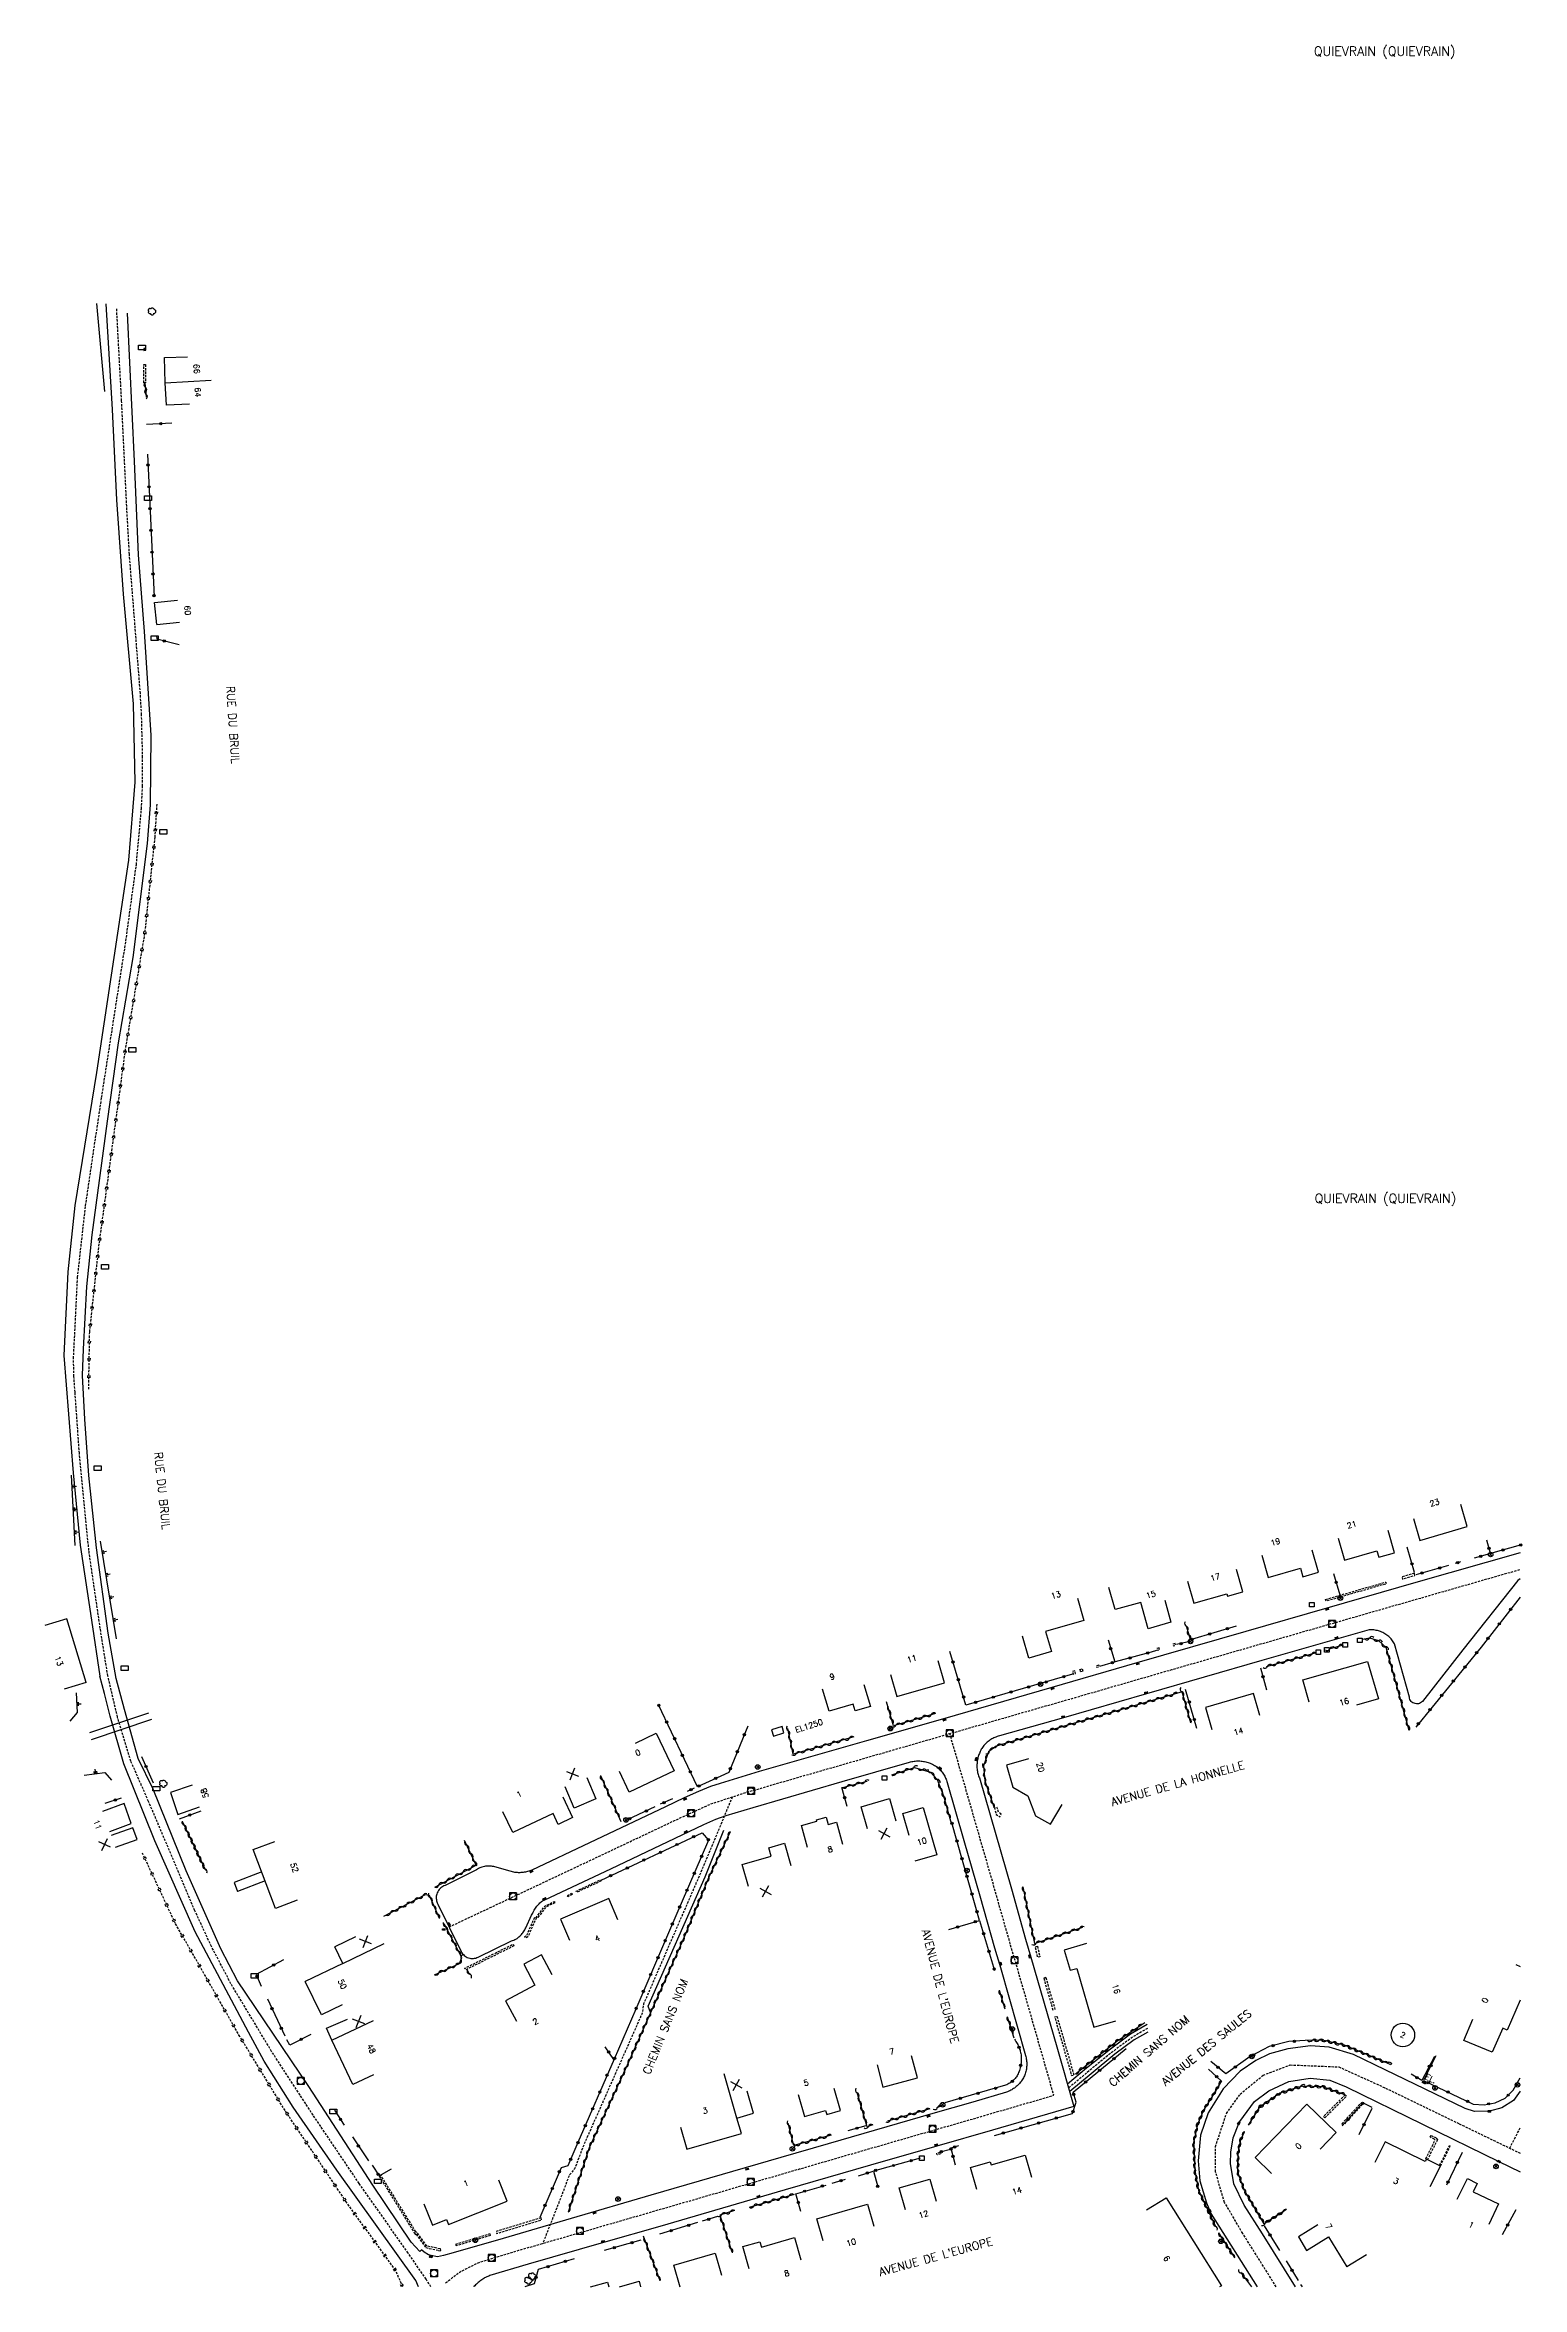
# Model space of a CAD drawing. Header units: millimetres. Extents: x 100679 to 101000, y 122000 to 122912.
# Drawn here: x 100678.6 to 101000.4, y 121999.9 to 122488.3 of the extents above; entities that cross this region are included whole.
import ezdxf
from ezdxf.enums import TextEntityAlignment as Align

# ---------------------------------------------------------------- set-up
doc = ezdxf.new("R2010")
doc.units = ezdxf.units.MM
doc.linetypes.add('DASHED', pattern=[0.75, 0.5, -0.25])
doc.layers.get('0').update_dxf_attribs({"linetype": 'CONTINUOUS'})
for name, color, linetype in [('W0001', 6, 'DASHED'), ('W0008', 7, 'CONTINUOUS'), ('W0100', 7, 'CONTINUOUS'), ('W0105', 7, 'CONTINUOUS'), ('W0112', 1, 'DASHED'), ('W0211', 2, 'CONTINUOUS'), ('W0220', 5, 'DASHED'), ('W0300', 7, 'CONTINUOUS'), ('W0302', 3, 'CONTINUOUS'), ('W0310', 3, 'CONTINUOUS'), ('W0322', 7, 'CONTINUOUS'), ('W0400', 7, 'CONTINUOUS'), ('W0420', 7, 'CONTINUOUS'), ('W0469', 7, 'CONTINUOUS'), ('W0700', 7, 'CONTINUOUS'), ('W0980', 7, 'CONTINUOUS'), ('W0984', 7, 'CONTINUOUS'), ('W0989', 7, 'CONTINUOUS'), ('W0991', 7, 'CONTINUOUS'), ('W1102', 7, 'CONTINUOUS'), ('W1471', 7, 'CONTINUOUS')]:
    doc.layers.add(name, color=color, linetype=linetype)
doc.styles.get("Standard").update_dxf_attribs({"font": 'romans.shx', "width": 0.85})

# ---------------------------------------------------------------- blocks, each defined once
blk = doc.blocks.new('T469')
at = {"color": 0, "linetype": 'Continuous', "flags": 128}
for points in [[(-0.35, 0.35), (0.35, -0.35)], [(-0.35, -0.35), (0.35, 0.35)]]:
    blk.add_lwpolyline(points, dxfattribs=at)
at = {"color": 0, "linetype": 'Continuous'}
blk.add_circle((0, 0), 0.5, dxfattribs=at)
blk = doc.blocks.new('T400')
for p, q in [((-0.15, 0.3), (0.15, 0.3)), ((-0.15, -0.25), (-0.15, 0.3)), ((-0.15, 0.15), (0.15, 0.15)), ((-0.15, 0), (0.15, 0)), ((0.15, 0.3), (0.15, -0.25)), ((-0.15, -0.15), (0.15, -0.15)), ((-0.15, -0.25), (-0.15, -0.3)), ((-0.15, -0.3), (0.15, -0.3)), ((0.15, -0.3), (0.15, -0.25))]:
    blk.add_line(p, q)
blk = doc.blocks.new('t310o')
at = {"color": 0, "linetype": 'Continuous'}
for centre, start, end in [((-0.5, 0.38), 216.8699, 323.1304), ((0.5, -0.37), 36.8699, 143.1303)]:
    blk.add_arc(centre, 0.625, start, end, dxfattribs=at)
blk = doc.blocks.new('t322o')
at = {"color": 0, "linetype": 'Continuous'}
for radius in [0.25, 0.15]:
    blk.add_circle((0, 0), radius, dxfattribs=at)
blk = doc.blocks.new('T1471')
at = {"color": 0, "linetype": 'Continuous', "flags": 128}
blk.add_lwpolyline([(-0.75, -0.5), (-0.75, 0.5), (0.75, 0.5), (0.75, -0.5), (-0.75, -0.5)], dxfattribs=at)
blk = doc.blocks.new('T420')
for p, q in [((0.75, 0.75), (-0.75, 0.75)), ((-0.75, 0.75), (-0.75, -0.75)), ((0.75, 0.75), (0.75, -0.75)), ((0.75, -0.75), (-0.75, -0.75))]:
    blk.add_line(p, q)
blk.add_ellipse((0, 0), major_axis=(-0.53, 0.53), ratio=1, start_param=3.926991, end_param=10.210176)
blk = doc.blocks.new('t991o')
at = {"color": 0, "linetype": 'Continuous'}
for p, q in [((-1, 1), (1, -1)), ((-1, -1), (1, 1))]:
    blk.add_line(p, q, dxfattribs=at)
blk = doc.blocks.new('T300')
for p, q in [((-0.8, 0.51), (-0.86, 0.34)), ((-0.86, 0.34), (-0.86, 0.17)), ((-0.86, 0.17), (-0.74, 0.06)), ((-0.69, 0.63), (-0.8, 0.51)), ((-0.8, -0.06), (-0.74, 0.06)), ((-0.74, 0.06), (-0.69, 0.11)), ((-0.57, 0.69), (-0.69, 0.63)), ((-0.46, 0.69), (-0.57, 0.69)), ((-0.29, 0.63), (-0.46, 0.69)), ((-0.29, 0.63), (-0.17, 0.74)), ((-0.23, 0.57), (-0.29, 0.63)), ((-0.17, 0.74), (-0.06, 0.8)), ((-0.06, 0.8), (0.06, 0.8)), ((0.06, 0.8), (0.23, 0.74)), ((0.23, 0.74), (0.34, 0.63)), ((0.34, 0.63), (0.4, 0.51)), ((0.46, 0.46), (0.34, 0.46)), ((0.4, 0.51), (0.4, 0.46)), ((0.57, 0.4), (0.46, 0.46)), ((0.57, 0.4), (0.69, 0.29)), ((0.69, 0.29), (0.74, 0.17)), ((0.74, 0.06), (0.69, -0.17)), ((0.74, 0.17), (0.74, 0.06)), ((-0.8, -0.17), (-0.8, -0.06)), ((-0.8, -0.23), (-0.8, -0.17)), ((-0.74, -0.34), (-0.8, -0.23)), ((-0.69, -0.4), (-0.74, -0.34)), ((-0.51, -0.46), (-0.69, -0.4)), ((-0.4, -0.46), (-0.51, -0.46)), ((-0.4, -0.46), (-0.34, -0.46)), ((-0.34, -0.46), (-0.34, -0.4)), ((-0.34, -0.51), (-0.34, -0.46)), ((-0.29, -0.63), (-0.34, -0.51)), ((-0.17, -0.74), (-0.29, -0.63)), ((-0.06, -0.8), (-0.17, -0.74)), ((0.06, -0.8), (-0.06, -0.8)), ((0.17, -0.74), (0.06, -0.8)), ((0.23, -0.69), (0.17, -0.74)), ((0.29, -0.46), (0.23, -0.46)), ((0.29, -0.63), (0.23, -0.69)), ((0.46, -0.4), (0.29, -0.46)), ((0.34, -0.51), (0.29, -0.63)), ((0.34, -0.51), (0.34, -0.46)), ((0.57, -0.34), (0.46, -0.4)), ((0.63, -0.29), (0.57, -0.34)), ((0.69, -0.17), (0.63, -0.29))]:
    blk.add_line(p, q)
blk = doc.blocks.new('t220o')
at = {"color": 0, "linetype": 'Continuous'}
for p, q in [((-0.25, 0.25), (0.25, 0.25)), ((-0.25, -0.25), (0.25, -0.25))]:
    blk.add_line(p, q, dxfattribs=at)
blk = doc.blocks.new('t211o')
at = {"color": 0, "linetype": 'Continuous'}
for p, q in [((-0.29, 0.5), (-0.29, 0)), ((0, 1), (0, 0)), ((0.29, 0.5), (0.29, 0))]:
    blk.add_line(p, q, dxfattribs=at)
blk = doc.blocks.new('t112o')
at = {"color": 0, "linetype": 'Continuous'}
for p, q in [((-0.5, 0.5), (0.5, 0.5)), ((-0.5, -0.5), (-0.5, 0.5)), ((0.5, 0.5), (0.5, -0.5)), ((0.5, -0.5), (-0.5, -0.5))]:
    blk.add_line(p, q, dxfattribs=at)

msp = doc.modelspace()

# ---------------------------------------------------------------- linework, layer by layer
at = {"layer": 'W0001'}
msp.add_line((100997.71, 122030.2), (101000, 122034.61), dxfattribs=at)
for points in [[(100762.72, 122000), (100761.66, 122001.69), (100757.76, 122007.36), (100747.08, 122022.52), (100737.07, 122037.38), (100728.02, 122051.27), (100719.15, 122066.02), (100714.92, 122074.1), (100711.3, 122081.92), (100701.21, 122105.72), (100697.35, 122114.47), (100694.45, 122124.06), (100692.34, 122133.09), (100690.67, 122143.41), (100688.21, 122160.4), (100686.14, 122181.57), (100685.19, 122194.87), (100684.96, 122198.28), (100684.86, 122202.2), (100685.75, 122219.85), (100687.48, 122235.42), (100690.99, 122259.04), (100696.17, 122292.42), (100698.55, 122309.73), (100699.65, 122321.89), (100699.91, 122326.87), (100699.92, 122333.07), (100699.69, 122342.38), (100699.42, 122347.03), (100697.04, 122377.29), (100696.45, 122387.81), (100695.34, 122410.78), (100694.26, 122430.84)], [(100946.85, 122000), (100939.55, 122011.65), (100935.6, 122018.4), (100933.61, 122025.07), (100933.62, 122030.54), (100936.01, 122037.78), (100938.99, 122041.97), (100944.01, 122046.1), (100949.9, 122048.34), (100960.46, 122047.91), (100970.67, 122043.3), (100986.71, 122035.51), (101000, 122029.1)]]:
    msp.add_lwpolyline(points, dxfattribs=at)
at = {"layer": 'W0001', "flags": 128}
for points in [[(100766.68, 122078.38), (100795.46, 122091.95), (100806.41, 122097.12), (100815.76, 122101.54), (100823.55, 122105.12), (100830.41, 122107.38), (100836.78, 122109.25), (100847.74, 122112.41), (100861.96, 122116.51), (100886.4, 122123.57), (100903.92, 122128.6), (100924.09, 122134.43), (100940.3, 122139.1), (100958.31, 122144.28), (101000, 122156.25)], [(100765.92, 122000.85), (100768.82, 122003.14), (100772.82, 122005.17), (100776.63, 122006.41), (100781.89, 122007.96), (100789.55, 122010.19), (100805.72, 122014.87), (100820.68, 122019.2), (100843.04, 122025.69), (100861.96, 122031.17), (100879.51, 122036.22), (100898.41, 122041.72), (100891.75, 122064.97), (100888.91, 122074.7), (100884.69, 122089.53), (100881.02, 122102.24), (100875.75, 122120.49)], [(100828.36, 122106.71), (100822.32, 122092.2), (100819.32, 122085.23), (100815.06, 122075.45), (100811.15, 122066.48), (100809.05, 122061.61), (100808.72, 122059.58), (100806.47, 122054.48), (100799.56, 122038.91), (100796.02, 122030.96), (100794.05, 122025.78), (100792.83, 122024.28), (100791.1, 122019.69), (100787.09, 122009.48)], [(100918.8, 122056.29), (100917.15, 122055.33), (100915.92, 122054.6), (100914.57, 122053.68), (100912.69, 122052.31), (100910.78, 122050.88), (100908.92, 122049.35), (100907.07, 122047.84), (100905.37, 122046.44), (100903.86, 122045.18), (100901.64, 122043.34)]]:
    msp.add_lwpolyline(points, dxfattribs=at)
at = {"layer": 'W0008'}
for points in [[(100691.9, 122431.87), (100693.29, 122408.83), (100694.25, 122389.2), (100695.68, 122368.61), (100697.83, 122344.76), (100698.21, 122327.73), (100696.85, 122310.7), (100689.9, 122264.49), (100685.18, 122235.5), (100683.6, 122221.08), (100682.74, 122202.82), (100684.78, 122177.25), (100686.32, 122161.55), (100688.79, 122145.23), (100690.62, 122132.97)], [(100750.04, 122022.13), (100736.1, 122043.61), (100720.58, 122066.63), (100716.93, 122073.62), (100709.37, 122090.63), (100702.24, 122108.4), (100698.91, 122115.05), (100695.99, 122125.71), (100694.16, 122132.52), (100692.41, 122142.37), (100689.84, 122160.98), (100688.2, 122176.73), (100687.31, 122188.94), (100686.8, 122198.45), (100687.01, 122204.24), (100687.77, 122217.88), (100688.94, 122229.12), (100692.23, 122253.9), (100694.66, 122270.9), (100697.87, 122289.53), (100700.97, 122314.34), (100701.61, 122322.74), (100701.8, 122337.96), (100700.31, 122360.48), (100699.01, 122377.18), (100698.13, 122397.58), (100696.63, 122429.81)], [(100759.99, 122000), (100759.4, 122001.37), (100742.23, 122025.41), (100732.74, 122039.12), (100726.42, 122049.16), (100723, 122055.49), (100711.39, 122077.34), (100702.6, 122097.14), (100695.79, 122113.9), (100692.83, 122124.27), (100691.6, 122129.22), (100690.62, 122132.98)], [(101000, 122042.62), (100998.51, 122040.62), (100996, 122038.97), (100993.33, 122038.23), (100990.07, 122038.21), (100988.04, 122038.83), (100970.58, 122047.29), (100963.68, 122050.6), (100958.39, 122052.18), (100954.35, 122052.51), (100949.37, 122051.86), (100945.39, 122050.73), (100942.43, 122049.29), (100939, 122046.98), (100935.26, 122043.11), (100932.03, 122037.88), (100930.39, 122033.03), (100929.86, 122027.45), (100930.22, 122023.06), (100931.7, 122018.29), (100932.4, 122016.59), (100932.62, 122016), (100942.67, 122000)], [(100951.04, 122000), (100943.84, 122011.52), (100939.88, 122017.78), (100937.61, 122022.42), (100936.88, 122026.85), (100936.95, 122029.35), (100937.49, 122032.49), (100938.69, 122035.58), (100938.95, 122036.01), (100942.12, 122040.39), (100945.23, 122042.73), (100949.63, 122044.74), (100954.24, 122045.43), (100958.52, 122045.01), (100962.06, 122043.54), (100995.35, 122027.32), (101000, 122025.06)], [(100761.26, 122007.56), (100760.7, 122008.06), (100760.32, 122007.7), (100758.43, 122009.76), (100750.04, 122022.13)], [(100762.19, 122007), (100761.26, 122007.56)]]:
    msp.add_lwpolyline(points, dxfattribs=at)
at = {"layer": 'W0008', "flags": 128}
for points in [[(101000, 122159.85), (100977.25, 122153.43), (100957.85, 122147.84), (100940.21, 122142.74), (100916.52, 122135.94), (100898, 122130.55), (100874.17, 122123.67), (100857.61, 122118.92), (100834.2, 122112.21), (100825.72, 122109.66), (100823.64, 122108.98), (100820.99, 122107.85), (100817.88, 122106.48), (100813.78, 122104.51), (100797.24, 122096.7), (100784.72, 122090.78), (100784.49, 122090.68), (100784.25, 122090.59), (100784.02, 122090.52), (100783.78, 122090.45), (100783.54, 122090.39), (100783.3, 122090.33), (100783.06, 122090.29), (100782.81, 122090.25), (100782.57, 122090.23), (100782.32, 122090.21), (100782.07, 122090.2), (100781.8, 122090.2), (100781.54, 122090.21), (100781.27, 122090.24), (100781.01, 122090.27), (100780.76, 122090.32), (100780.5, 122090.39), (100780.25, 122090.46), (100780, 122090.55), (100776.64, 122091.48), (100776.39, 122091.54), (100776.14, 122091.58), (100775.89, 122091.62), (100775.64, 122091.64), (100775.38, 122091.65), (100775.13, 122091.65), (100774.88, 122091.63), (100774.62, 122091.6), (100774.37, 122091.56), (100774.1, 122091.5), (100773.84, 122091.43), (100773.59, 122091.34), (100773.34, 122091.24), (100773.1, 122091.12), (100772.87, 122090.98), (100772.64, 122090.83), (100765.81, 122087.44), (100765.55, 122087.33), (100765.3, 122087.21), (100765.07, 122087.07), (100764.86, 122086.9), (100764.67, 122086.72), (100764.5, 122086.52), (100764.35, 122086.3), (100764.21, 122086.06), (100764.09, 122085.8), (100764, 122085.55), (100763.94, 122085.31), (100763.89, 122085.06), (100763.87, 122084.82), (100763.87, 122084.58), (100763.9, 122084.33), (100763.94, 122084.09), (100764.01, 122083.85), (100764.09, 122083.61), (100764.2, 122083.38), (100769.33, 122073.01), (100769.46, 122072.77), (100769.62, 122072.55), (100769.79, 122072.35), (100769.97, 122072.17), (100770.18, 122072.01), (100770.4, 122071.88), (100770.64, 122071.76), (100770.9, 122071.66), (100771.17, 122071.59), (100771.43, 122071.54), (100771.69, 122071.52), (100771.96, 122071.52), (100772.21, 122071.56), (100772.47, 122071.62), (100772.73, 122071.71), (100772.98, 122071.82), (100780.26, 122075.34), (100780.52, 122075.42), (100780.77, 122075.53), (100781.01, 122075.64), (100781.24, 122075.76), (100781.47, 122075.9), (100781.68, 122076.05), (100781.9, 122076.22), (100782.1, 122076.39), (100782.28, 122076.56), (100782.45, 122076.74), (100782.61, 122076.93), (100782.77, 122077.12), (100782.91, 122077.32), (100783.04, 122077.52), (100783.17, 122077.74), (100783.28, 122077.96), (100783.38, 122078.18), (100784.66, 122080.97), (100784.76, 122081.2), (100784.88, 122081.42), (100784.99, 122081.64), (100785.12, 122081.86), (100785.24, 122082.07), (100785.38, 122082.28), (100785.52, 122082.49), (100785.66, 122082.69), (100785.81, 122082.89), (100785.96, 122083.09), (100786.12, 122083.27), (100786.28, 122083.45), (100786.45, 122083.63), (100786.63, 122083.79), (100786.81, 122083.95), (100787, 122084.1), (100787.54, 122084.32), (100801.89, 122091.07), (100822.17, 122100.67), (100824.81, 122101.88), (100827.05, 122102.69), (100832.88, 122104.42), (100832.93, 122104.43), (100852.32, 122110.06), (100866.96, 122114.29), (100867.22, 122114.35), (100867.47, 122114.41), (100867.72, 122114.45), (100867.98, 122114.49), (100868.23, 122114.52), (100868.49, 122114.53), (100868.74, 122114.54), (100868.99, 122114.54), (100869.24, 122114.54), (100869.5, 122114.52), (100869.75, 122114.49), (100870, 122114.45), (100870.26, 122114.41), (100870.51, 122114.35), (100870.76, 122114.29), (100871.01, 122114.22), (100871.26, 122114.14), (100871.5, 122114.05), (100871.73, 122113.94), (100871.96, 122113.83), (100872.19, 122113.71), (100872.4, 122113.58), (100872.61, 122113.45), (100872.82, 122113.3), (100873.02, 122113.14), (100873.21, 122112.98), (100873.4, 122112.81), (100873.58, 122112.63), (100873.76, 122112.44), (100873.93, 122112.25), (100874.09, 122112.06), (100874.24, 122111.86), (100874.38, 122111.66), (100874.51, 122111.45), (100874.63, 122111.23), (100874.74, 122111.01), (100874.84, 122110.79), (100874.94, 122110.56), (100875.02, 122110.33), (100875.1, 122110.09), (100875.17, 122109.85), (100878.83, 122097.18), (100882.27, 122085.17), (100885.52, 122073.87), (100886.81, 122069.56), (100892.25, 122050.41), (100892.31, 122050.16), (100892.37, 122049.91), (100892.41, 122049.66), (100892.45, 122049.41), (100892.48, 122049.16), (100892.5, 122048.91), (100892.51, 122048.66), (100892.51, 122048.41), (100892.5, 122048.16), (100892.48, 122047.91), (100892.45, 122047.66), (100892.42, 122047.41), (100892.37, 122047.16), (100892.31, 122046.91), (100892.25, 122046.66), (100892.18, 122046.42), (100892.1, 122046.19), (100892, 122045.96), (100891.9, 122045.73), (100891.79, 122045.51), (100891.67, 122045.3), (100891.54, 122045.08), (100891.4, 122044.88), (100891.26, 122044.68), (100891.1, 122044.48), (100890.93, 122044.29), (100890.76, 122044.11), (100890.59, 122043.94), (100890.41, 122043.77), (100890.23, 122043.61), (100890.04, 122043.46), (100889.84, 122043.31), (100889.64, 122043.18), (100889.44, 122043.05), (100889.23, 122042.92), (100889.02, 122042.81), (100888.8, 122042.7), (100888.58, 122042.6), (100888.35, 122042.51), (100888.12, 122042.42), (100880.79, 122040.26), (100872.06, 122037.73), (100849.24, 122031.17), (100838.94, 122028.14), (100810.61, 122019.96), (100793.25, 122014.92), (100778.42, 122010.56), (100767.56, 122007.41), (100765.45, 122006.81), (100764.18, 122006.55), (100762.74, 122006.81), (100762.19, 122007)], [(101000, 122154.17), (100999.5, 122153.85), (100987.52, 122138.74), (100978.72, 122127.52), (100978.52, 122127.33), (100978.31, 122127.19), (100978.09, 122127.08), (100977.87, 122127.01), (100977.63, 122126.97), (100977.39, 122126.98), (100977.14, 122127.02), (100976.88, 122127.1), (100976.62, 122127.21), (100976.41, 122127.35), (100976.23, 122127.52), (100976.08, 122127.71), (100975.97, 122127.93), (100975.9, 122128.18), (100975.87, 122128.45), (100972.59, 122140.04), (100972.47, 122140.27), (100972.34, 122140.49), (100972.2, 122140.7), (100972.05, 122140.91), (100971.89, 122141.1), (100971.73, 122141.29), (100971.55, 122141.47), (100971.36, 122141.64), (100971.17, 122141.81), (100970.97, 122141.96), (100970.75, 122142.11), (100970.53, 122142.25), (100970.3, 122142.37), (100970.07, 122142.49), (100969.84, 122142.6), (100969.6, 122142.7), (100969.37, 122142.78), (100969.12, 122142.86), (100968.88, 122142.93), (100968.63, 122142.98), (100968.39, 122143.03), (100968.13, 122143.07), (100967.88, 122143.09), (100967.62, 122143.11), (100967.36, 122143.11), (100967.1, 122143.1), (100943.73, 122136.43), (100918.56, 122129.14), (100900.5, 122123.93), (100886.54, 122119.98), (100886.29, 122119.91), (100886.05, 122119.84), (100885.81, 122119.75), (100885.58, 122119.66), (100885.35, 122119.56), (100885.13, 122119.45), (100884.91, 122119.34), (100884.7, 122119.21), (100884.49, 122119.07), (100884.29, 122118.93), (100884.09, 122118.78), (100883.9, 122118.62), (100883.72, 122118.45), (100883.54, 122118.27), (100883.36, 122118.09), (100883.19, 122117.9), (100883.03, 122117.7), (100882.88, 122117.49), (100882.74, 122117.28), (100882.61, 122117.07), (100882.49, 122116.85), (100882.37, 122116.63), (100882.27, 122116.41), (100882.18, 122116.18), (100882.09, 122115.95), (100882.01, 122115.72), (100881.94, 122115.48), (100881.88, 122115.24), (100881.83, 122115), (100881.78, 122114.75), (100881.74, 122114.5), (100881.71, 122114.25), (100881.68, 122114), (100881.66, 122113.75), (100881.65, 122113.5), (100881.66, 122113.25), (100881.67, 122113.01), (100881.69, 122112.76), (100881.72, 122112.52), (100881.76, 122112.28), (100881.8, 122112.04), (100881.86, 122111.8), (100881.93, 122111.56), (100882.01, 122111.32), (100882.09, 122111.09), (100882.19, 122110.85), (100889.19, 122086.66), (100892.24, 122075.74), (100893.43, 122071.78), (100899.05, 122052.3), (100902.79, 122039.28), (100885.02, 122034.14), (100872.93, 122030.67), (100858.44, 122026.49), (100839.86, 122021.13), (100812.56, 122013.17), (100800.28, 122009.65), (100783.92, 122004.95), (100775.57, 122002.45), (100775.33, 122002.36), (100775.1, 122002.27), (100774.87, 122002.17), (100774.64, 122002.07), (100774.42, 122001.95), (100774.21, 122001.83), (100773.99, 122001.7), (100773.79, 122001.56), (100773.58, 122001.41), (100773.38, 122001.26), (100773.19, 122001.1), (100773, 122000.94), (100772.81, 122000.77), (100772.62, 122000.6), (100772.44, 122000.43), (100772.27, 122000.25), (100772.1, 122000.07), (100772.03, 122000)], [(100810.56, 122059.72), (100810.02, 122061.12), (100822.47, 122089.33), (100826.54, 122099.47)], [(100918.77, 122057.14), (100915.14, 122055), (100910.76, 122051.76), (100905.56, 122047.61), (100901.42, 122044.13)], [(100918.86, 122055.47), (100915.94, 122053.77), (100911.67, 122050.69), (100906.54, 122046.39), (100901.87, 122042.55)]]:
    msp.add_lwpolyline(points, dxfattribs=at)
at = {"layer": 'W0100'}
for p, q in [((100702.99, 122362.03), (100707.96, 122362.53)), ((100683.4, 122145.49), (100678.61, 122144.04)), ((100687.61, 122131.6), (100683.4, 122145.49)), ((100687.61, 122131.6), (100682.82, 122130.15)), ((100724.03, 122095.26), (100728.7, 122097.03)), ((100746.27, 122076.24), (100741.76, 122074.07)), ((100743.5, 122070.46), (100741.76, 122074.07)), ((100743.5, 122070.46), (100735.35, 122066.54)), ((100999.05, 122070.22), (101000, 122069.8)), ((100978.74, 122044.74), (100978.62, 122044.49)), ((100979.47, 122044.39), (100978.74, 122044.74)), ((100953.51, 122039.81), (100959.88, 122033.61)), ((100956.4, 122030.02), (100959.88, 122033.61)), ((100966.49, 122007.01), (100962.23, 122004.39))]:
    msp.add_line(p, q, dxfattribs=at)
for points in [[(100710.09, 122410.06), (100705.09, 122409.79), (100704.82, 122414.68), (100704.67, 122420.19), (100709.66, 122420.33)], [(100702.99, 122362.03), (100702.51, 122366.83), (100707.48, 122367.33)], [(100692.75, 122099.19), (100697.45, 122100.9), (100695.87, 122105.25), (100691.17, 122103.54)], [(100710.74, 122109.26), (100706, 122107.66), (100707.6, 122102.91), (100712.34, 122104.52)], [(100693.98, 122095.73), (100698.69, 122097.41), (100697.79, 122099.96), (100693.08, 122098.28)], [(100733.57, 122084.19), (100728.89, 122082.42), (100724.03, 122095.26)], [(100743.37, 122061.41), (100738.86, 122059.24), (100735.35, 122066.54)], [(101000, 122062.45), (100997.13, 122055.94), (100996.2, 122056.33), (100993.9, 122051.12), (100987.75, 122053.65), (100989.66, 122058.28)], [(100750.22, 122046.17), (100745.7, 122044.04), (100741.13, 122053.71), (100740, 122056.32), (100744.58, 122058.32)], [(100979.47, 122044.39), (100979.34, 122044.14), (100978.62, 122044.49)], [(100953.54, 122039.8), (100942.26, 122028.15), (100945.85, 122024.67)], [(100980.42, 122021.83), (100982.62, 122026.32), (100979.58, 122027.81), (100979.32, 122027.27), (100970.55, 122031.6), (100968.34, 122027.11)], [(100986.3, 122019.08), (100988.51, 122023.57), (100990.64, 122022.51), (100989.77, 122020.68), (100995.28, 122018.08), (100993.15, 122013.56)], [(100918.62, 122016.75), (100922.85, 122019.42), (100934.94, 122000.26), (100934.53, 122000)], [(100955.93, 122013.5), (100951.67, 122010.89), (100953.48, 122007.94), (100958.25, 122010.87), (100962.23, 122004.39)]]:
    msp.add_lwpolyline(points, dxfattribs=at)
at = {"layer": 'W0100', "flags": 128}
for points in [[(100976.74, 122167.36), (100978.13, 122162.56), (100988.47, 122165.57), (100987.08, 122170.37)], [(100960.36, 122163.06), (100961.75, 122158.26), (100968.78, 122160.3), (100969.18, 122158.89), (100972.63, 122159.89), (100971.23, 122164.7)], [(100943.74, 122159.32), (100945.13, 122154.51), (100952.12, 122156.54), (100952.66, 122154.66), (100956.07, 122155.64), (100954.68, 122160.45)], [(100927.51, 122153.67), (100928.9, 122148.87), (100936.08, 122150.94), (100936.23, 122150.42), (100939.61, 122151.39), (100938.22, 122156.2)], [(100903.58, 122149.96), (100904.97, 122145.16), (100896.61, 122142.74), (100897.88, 122138.36), (100892.94, 122136.93), (100891.55, 122141.73)], [(100922.56, 122149.55), (100923.92, 122144.74), (100918.99, 122143.34), (100917.36, 122149.08), (100911.78, 122147.49), (100910.41, 122152.3)], [(100862.83, 122133.38), (100864.2, 122128.57), (100874.6, 122131.53), (100873.23, 122136.34)], [(100954.05, 122127.36), (100952.68, 122132.17), (100966.77, 122136.16), (100969.13, 122128.08), (100964.33, 122126.68)], [(100857.05, 122131.21), (100858.44, 122126.4), (100855.13, 122125.44), (100854.7, 122126.92), (100849.44, 122125.4), (100848.05, 122130.2)], [(100943.28, 122124.41), (100941.9, 122129.21), (100931.46, 122126.2), (100932.84, 122121.4)], [(100807.27, 122118.42), (100811.79, 122120.57), (100815.68, 122112.37), (100805.93, 122107.71), (100803.77, 122112.22)], [(100892.89, 122115), (100888.09, 122113.59), (100889.5, 122108.8), (100892.72, 122106.92), (100894.43, 122102.62), (100897.71, 122100.74), (100900.19, 122105.08)], [(100796.69, 122110.9), (100798.66, 122106.31), (100793.94, 122104.28), (100791.97, 122108.87)], [(100791.45, 122106.73), (100793.59, 122102.21), (100790.42, 122100.72), (100789.32, 122103.07), (100780.55, 122098.92), (100778.41, 122103.44)], [(100857.79, 122099.74), (100856.41, 122104.55), (100862.61, 122106.33), (100864, 122101.52)], [(100844.78, 122095.67), (100843.42, 122100.48), (100846.78, 122101.44), (100846.71, 122101.73), (100848.8, 122102.32), (100849.26, 122100.69), (100851.04, 122101.19), (100852.39, 122096.38)], [(100866.91, 122098.31), (100865.53, 122103.11), (100869.92, 122104.38), (100872.91, 122094.08), (100868.1, 122092.69)], [(100831.92, 122087.17), (100830.54, 122091.98), (100836.81, 122093.78), (100836.3, 122095.6), (100839.73, 122096.6), (100841.13, 122091.8)], [(100803.41, 122079.97), (100801.45, 122084.57), (100790.96, 122080.08), (100792.92, 122075.48)], [(100789.14, 122067.94), (100786.77, 122072.34), (100782.92, 122070.26), (100785.37, 122065.71), (100778.97, 122062.26), (100781.34, 122057.86)], [(100905.5, 122074.75), (100900.69, 122073.36), (100901.97, 122068.95), (100903.43, 122069.37), (100907.13, 122056.54), (100911.93, 122057.92)], [(100859.9, 122048.33), (100861.18, 122043.5), (100868.7, 122045.49), (100867.42, 122050.32)], [(100817.06, 122034.76), (100818.46, 122029.96), (100830.34, 122033.42), (100829.38, 122036.76), (100833.01, 122037.81), (100831.61, 122042.61)], [(100842.71, 122041.87), (100844.1, 122037.07), (100848.7, 122038.4), (100848.95, 122037.55), (100851.97, 122038.43), (100850.57, 122043.23)], [(100881.62, 122021.2), (100880.26, 122026.02), (100884.57, 122027.23), (100884.77, 122026.58), (100892.16, 122028.68), (100893.53, 122023.87)], [(100761.18, 122018.09), (100763.03, 122013.45), (100766.13, 122014.68), (100766.57, 122013.56), (100779.32, 122018.63), (100777.48, 122023.27)], [(100866.12, 122016.76), (100864.74, 122021.56), (100871.42, 122023.49), (100872.81, 122018.69)], [(100848.19, 122010.02), (100846.81, 122014.83), (100857.84, 122017.99), (100859.22, 122013.19)], [(100817.01, 121999.94), (100815.62, 122004.74), (100824.61, 122007.34), (100826, 122002.54)], [(100832.01, 122003.95), (100830.66, 122008.77), (100834.36, 122009.8), (100834.7, 122008.66), (100841.92, 122010.72), (100843.29, 122005.91)], [(100797.5, 122000), (100801.15, 122001.05), (100801.46, 122000)], [(100803.8, 122000), (100808.05, 122001.22), (100808.4, 122000)]]:
    msp.add_lwpolyline(points, dxfattribs=at)
msp.add_lwpolyline([(100836.91, 122121.34), (100837.32, 122119.93), (100839.62, 122120.66), (100839.21, 122122.07)], close=True, dxfattribs=at)
at = {"layer": 'W0105'}
for p, q in [((100725.88, 122090.38), (100719.87, 122088.1)), ((100719.87, 122088.1), (100720.58, 122086.12)), ((100726.62, 122088.41), (100720.58, 122086.12))]:
    msp.add_line(p, q, dxfattribs=at)
at = {"layer": 'W0112'}
for p, q in [((100700.15, 122422.16), (100700.18, 122421.73)), ((100700.16, 122414.7), (100700.15, 122418.64)), ((100700.15, 122418.64), (100700.55, 122418.64)), ((100700.18, 122421.73), (100700.58, 122421.76)), ((100971.26, 122048.62), (100971.43, 122048.99)), ((100971.82, 122048.37), (100971.26, 122048.62)), ((100957.43, 122036.81), (100962.16, 122041.55)), ((100962.15, 122041.55), (100961.87, 122041.83)), ((100962.16, 122041.55), (100961.87, 122041.83)), ((100961.17, 122035.53), (100965.3, 122040.02)), ((100965.3, 122040.02), (100965.59, 122039.76)), ((100981.97, 122032.07), (100979.82, 122027.73)), ((100982.45, 122026.47), (100984.61, 122030.81)), ((100764.45, 122007.84), (100764.9, 122007.93))]:
    msp.add_line(p, q, dxfattribs=at)
for points in [[(100700.58, 122421.76), (100700.54, 122422.2), (100700.15, 122422.16)], [(100700.55, 122418.64), (100700.56, 122414.7), (100700.16, 122414.7)], [(100971.43, 122048.99), (100971.98, 122048.73), (100971.82, 122048.37)], [(100961.87, 122041.83), (100957.14, 122037.09), (100957.43, 122036.81)], [(100965.59, 122039.76), (100961.47, 122035.26), (100961.17, 122035.53)], [(100979.82, 122027.73), (100979.46, 122027.91), (100981.45, 122031.94), (100981.27, 122032.06), (100981.32, 122032.17)], [(100981.32, 122032.17), (100980.4, 122032.59), (100980.57, 122032.95)], [(100980.57, 122032.95), (100981.85, 122032.37), (100981.77, 122032.2), (100981.97, 122032.07)], [(100982.62, 122026.32), (100984.78, 122030.67), (100984.61, 122030.81)], [(100759.42, 122012.01), (100751.8, 122024.31), (100751.46, 122024.1)], [(100751.46, 122024.1), (100759.09, 122011.78), (100759.35, 122011.43), (100759.47, 122011.45), (100761.63, 122008.54), (100764.42, 122007.94), (100764.45, 122007.84)], [(100764.9, 122007.93), (100764.82, 122008.32), (100764.74, 122008.31), (100764.74, 122008.28), (100761.86, 122008.9), (100759.64, 122011.89), (100759.52, 122011.87), (100759.42, 122012.01)]]:
    msp.add_lwpolyline(points, dxfattribs=at)
at = {"layer": 'W0112', "flags": 128}
for points in [[(100976.94, 122155.41), (100974.21, 122154.62), (100974.34, 122154.15), (100977.07, 122154.95)], [(100957.61, 122149.7), (100961.14, 122150.74), (100970.73, 122153.5), (100970.84, 122153.12), (100961.25, 122150.36), (100957.72, 122149.32)], [(100921.36, 122139.15), (100920.88, 122139.03), (100920.98, 122138.63), (100921.46, 122138.75)], [(100924.84, 122140.12), (100924.36, 122139.98), (100924.47, 122139.58), (100924.95, 122139.72)], [(100908.21, 122135.41), (100907.68, 122135.25), (100907.78, 122134.93), (100908.31, 122135.09)], [(100902.99, 122134.14), (100902.47, 122133.99), (100902.63, 122133.44), (100903.15, 122133.6)], [(100886.96, 122102.94), (100886.41, 122103.29), (100886.08, 122104.41), (100885.47, 122104.23), (100885.86, 122102.88), (100886.62, 122102.4)], [(100793.52, 122085.45), (100792.51, 122084.97), (100792.38, 122085.23), (100793.39, 122085.72)], [(100799.82, 122088.41), (100794.5, 122085.93), (100794.38, 122086.2), (100799.69, 122088.68)], [(100785.68, 122080.42), (100783.86, 122076.26), (100783.38, 122075.97), (100783.2, 122076.28), (100783.58, 122076.51), (100785.35, 122080.56)], [(100789.7, 122083.65), (100787.72, 122082.69), (100785.94, 122080.34), (100785.7, 122080.52), (100787.52, 122082.93), (100789.57, 122083.92)], [(100780.81, 122074.28), (100770.25, 122069.02), (100770.07, 122069.38), (100780.63, 122074.64)], [(100894.83, 122074.18), (100895.37, 122071.86), (100894.91, 122071.76), (100894.37, 122074.07)], [(100896.65, 122067.36), (100896.21, 122067.23)], [(100899.1, 122058.91), (100902.79, 122046.1), (100902.34, 122045.97), (100898.65, 122058.78)], [(100873.75, 122028.96), (100873.01, 122028.72), (100872.89, 122029.12), (100873.62, 122029.35)], [(100786.71, 122015.01), (100776.9, 122012.04), (100777.03, 122011.6), (100786.84, 122014.58)]]:
    msp.add_lwpolyline(points, close=True, dxfattribs=at)
for points in [[(100904.6, 122134.6), (100904.76, 122134.06), (100904.23, 122133.91), (100904.08, 122134.45), (100904.23, 122133.91)], [(100904.08, 122134.45), (100904.6, 122134.6)], [(100896.21, 122067.23), (100898.21, 122060.28)], [(100896.65, 122067.36), (100898.66, 122060.41)], [(100768.14, 122009.31), (100768.25, 122008.93), (100768.14, 122009.31), (100775.58, 122011.59), (100775.69, 122011.21), (100768.25, 122008.93)]]:
    msp.add_lwpolyline(points, dxfattribs=at)
at = {"layer": 'W0211'}
for p, q in [((100684.36, 122176.76), (100685.18, 122161.48)), ((100690.63, 122162.42), (100694.18, 122141.11))]:
    msp.add_line(p, q, dxfattribs=at)
for points in [[(100685.41, 122129.37), (100685.63, 122125.09), (100684.03, 122123.22)], [(100687.16, 122111.44), (100691.68, 122112.03), (100693.11, 122110.32)]]:
    msp.add_lwpolyline(points, dxfattribs=at)
at = {"layer": 'W0220'}
for points in [[(100702.98, 122322.9), (100702.55, 122315.71), (100700.35, 122294.81), (100696.12, 122269.49), (100690.29, 122226.38), (100688.31, 122207.95), (100688.09, 122195.53)], [(100756.59, 122000), (100755.01, 122003.61), (100744.26, 122018.51), (100730.95, 122038.39), (100721.08, 122054.55), (100707.07, 122079.12), (100699.88, 122094.45)]]:
    msp.add_lwpolyline(points, dxfattribs=at)
at = {"layer": 'W0302'}
msp.add_line((100689.9, 122431.92), (100691.59, 122412.8), dxfattribs=at)
at = {"layer": 'W0310'}
for p, q in [((100700.41, 122414.7), (100700.71, 122411.53)), ((100708.56, 122101.45), (100713.6, 122090.74)), ((100934.29, 122011.76), (100937.75, 122006.36)), ((100941.53, 122000), (100939.11, 122003.17))]:
    msp.add_line(p, q, dxfattribs=at)
at = {"layer": 'W0310', "flags": 128}
for points in [[(100928.15, 122140.99), (100927.29, 122143.92)], [(100961.42, 122139.78), (100958.3, 122138.91)], [(100975.84, 122121.2), (100970.8, 122139.21), (100969.18, 122140.68), (100967.25, 122141.28), (100965.56, 122140.96)], [(100955.56, 122138.06), (100944.63, 122135.06)], [(100928.25, 122122.86), (100926.34, 122129.6), (100900.45, 122122.06), (100885.82, 122117.77), (100884.2, 122116.53), (100883.1, 122113.47), (100883.4, 122110.24), (100885.33, 122104.57)], [(100872.66, 122124.89), (100863.49, 122122.2), (100861.99, 122127.42)], [(100854.83, 122119.76), (100841.65, 122115.98), (100840.44, 122121.64)], [(100799.64, 122111.35), (100804.11, 122101.34)], [(100852.39, 122108.72), (100857.75, 122110.16)], [(100863.1, 122111.49), (100868.03, 122113.12), (100871.55, 122112.1), (100873.01, 122110.47), (100874.34, 122106.97), (100876.02, 122101.02)], [(100763.56, 122087.06), (100772.58, 122091.86), (100770.02, 122097.24)], [(100827.88, 122099.08), (100823.2, 122089.05), (100817.85, 122076.14), (100805.47, 122048.29), (100797.21, 122030.31), (100792.6, 122016.27)], [(100764.61, 122080.23), (100762.38, 122085.25), (100761.49, 122085.41), (100752.4, 122080.64)], [(100891.64, 122087.13), (100894.22, 122074.76), (100904.71, 122078.31)], [(100763.5, 122067.97), (100768.96, 122070.41), (100769.44, 122071.71), (100765.57, 122079.07)], [(100770.64, 122069.04), (100771.12, 122068.06)], [(100886.53, 122064.62), (100887.73, 122060.58)], [(100888.27, 122058.82), (100889.69, 122054.23)], [(100903.12, 122046.42), (100912.13, 122053.5), (100918.24, 122057.54)], [(100858.95, 122035.3), (100857.74, 122034.87), (100855.58, 122042.3)], [(100871.38, 122038.76), (100862.21, 122036.11)], [(100874, 122039.42), (100872.86, 122038.98)], [(100849.91, 122033.06), (100841.76, 122030.76), (100840.54, 122035.68)], [(100832.08, 122017.34), (100841.95, 122020.18)], [(100828.88, 122016.62), (100825.66, 122015.6), (100828.3, 122007.66)], [(100812.63, 122001.32), (100808.99, 122011.06)]]:
    msp.add_lwpolyline(points, dxfattribs=at)
at = {"layer": 'W0310'}
for points in [[(100971.26, 122048.62), (100961.73, 122052.62), (100956.91, 122053.72), (100953.19, 122053.63)], [(100934.9, 122044.9), (100933.13, 122041.83), (100931.02, 122038.48), (100929.7, 122035.34), (100928.85, 122031.41), (100928.95, 122028.88), (100929.09, 122025.3), (100929.92, 122021.04), (100933.6, 122013.13)], [(100961.83, 122041.85), (100956.98, 122043.58), (100952.5, 122043.74), (100947.67, 122042.15), (100943.17, 122039.04), (100940.72, 122035.23)], [(100949.12, 122016.83), (100944.23, 122013.76), (100939.92, 122020.99), (100938.49, 122024.94), (100938.56, 122029.09), (100939.15, 122032.2), (100939.95, 122033.71)]]:
    msp.add_lwpolyline(points, dxfattribs=at)
at = {"layer": 'W0322'}
for p, q in [((100706.25, 122405.87), (100700.77, 122405.62)), ((100701, 122399.14), (100702.4, 122368.07)), ((100699.69, 122115.51), (100702.18, 122109.78)), ((100691.72, 122105.35), (100695.34, 122106.48)), ((100707.97, 122101.93), (100712.66, 122103.64)), ((100727.09, 122062.74), (100730.89, 122054.66)), ((100932.13, 122047.39), (100934.89, 122044.9)), ((100741.7, 122038.45), (100743.85, 122035.23)), ((100964.94, 122033.19), (100967.77, 122038.92)), ((100745.6, 122032.65), (100749.14, 122027.43)), ((100987.34, 122029.29), (100983.95, 122022.18)), ((100944.25, 122013.3), (100947.57, 122007.91)), ((100996.16, 122011.41), (100999.1, 122016.87)), ((100949, 122005.65), (100951.66, 122001.36)), ((100952.14, 122000.54), (100952.47, 122000))]:
    msp.add_line(p, q, dxfattribs=at)
for points in [[(100702.97, 122359.55), (100702.98, 122358.89), (100707.9, 122357.65)], [(100730.58, 122071.22), (100724.64, 122068), (100725.77, 122065.51)], [(100736.57, 122054.96), (100731.97, 122052.66), (100731.35, 122053.77)], [(100953.18, 122053.63), (100949.58, 122053.43), (100945.28, 122052.34), (100941.21, 122050.14), (100935.88, 122046.42), (100932.62, 122049.07)], [(100981.3, 122050.15), (100978.6, 122044.91), (100976.25, 122046.29)], [(100981.65, 122050.32), (100978.95, 122044.96), (100989.73, 122039.82), (100992.15, 122039.68), (100994.57, 122040.11), (100996.76, 122041.11), (100998.47, 122042.86), (101000, 122045.56)], [(100967.76, 122039.08), (100965.74, 122040.08), (100961.25, 122035.06)], [(100749.91, 122026.48), (100751.41, 122024.21), (100754.15, 122025.74)]]:
    msp.add_lwpolyline(points, dxfattribs=at)
at = {"layer": 'W0322', "flags": 128}
for points in [[(100976.99, 122155.55), (100975.37, 122161.09)], [(100993.32, 122159.68), (100989.97, 122158.72)], [(101000, 122161.55), (100993.56, 122159.7), (100992.7, 122162.62)], [(100959.35, 122155.34), (100960.69, 122150.73)], [(100984.38, 122157.11), (100977.23, 122155.07)], [(100987.02, 122157.87), (100985.8, 122157.52)], [(101000, 122150.24), (100991.47, 122139.3), (100977.26, 122121.93)], [(100910.22, 122140.89), (100911.68, 122136.09)], [(100928.03, 122140.54), (100925.1, 122139.89)], [(100938.13, 122143.89), (100928.43, 122141.01)], [(100902.51, 122133.43), (100879.26, 122126.71), (100875.76, 122138.39)], [(100920.79, 122138.6), (100919.61, 122138.22), (100911.74, 122136.1), (100911.33, 122135.97), (100908.39, 122135.13)], [(100943.41, 122134.8), (100944.76, 122130.03)], [(100929.59, 122121.64), (100927.11, 122130.08)], [(100831.78, 122122.08), (100827.63, 122112.05), (100820.76, 122108.92), (100812.3, 122126.75)], [(100815.32, 122106.29), (100812.65, 122105.09)], [(100818.6, 122107.93), (100820.16, 122108.65)], [(100853.38, 122104.62), (100852.24, 122108.73)], [(100811.47, 122104.51), (100805.49, 122101.72)], [(100882.21, 122079.78), (100876.22, 122101.04)], [(100799.82, 122088.6), (100821.78, 122098.88), (100823.2, 122097.3), (100814.47, 122077.07), (100807.33, 122060.46), (100807.33, 122060.46), (100802.62, 122049.62), (100794.75, 122031.46), (100792.56, 122026.34), (100791.08, 122025.95), (100786.47, 122015.11)], [(100875.52, 122077.82), (100882.23, 122079.79), (100885.5, 122068.93)], [(100802.56, 122049.49), (100800.68, 122052.3)], [(100889.84, 122053.93), (100890, 122053.7), (100890.16, 122053.47), (100890.3, 122053.23), (100890.43, 122053), (100890.56, 122052.76), (100890.67, 122052.52), (100890.78, 122052.28), (100890.87, 122052.04), (100890.96, 122051.8), (100891.04, 122051.56), (100891.11, 122051.31), (100891.17, 122051.06), (100891.21, 122050.81), (100891.26, 122050.56), (100891.29, 122050.31), (100891.31, 122050.05), (100891.32, 122049.8), (100891.32, 122049.54), (100891.32, 122049.28), (100891.3, 122049.02), (100891.28, 122048.75), (100891.24, 122048.49), (100891.2, 122048.22), (100891.14, 122047.95), (100891.08, 122047.68), (100891.01, 122047.41), (100890.93, 122047.15), (100890.84, 122046.9), (100890.74, 122046.66), (100890.64, 122046.42), (100890.52, 122046.2), (100890.39, 122045.98), (100890.26, 122045.77), (100890.11, 122045.57), (100889.96, 122045.37), (100889.79, 122045.19), (100889.62, 122045.01), (100889.44, 122044.84), (100889.25, 122044.69), (100889.04, 122044.53), (100888.83, 122044.39), (100888.61, 122044.26), (100888.38, 122044.13), (100888.14, 122044.01), (100887.9, 122043.9), (100874.65, 122040.06)], [(100885.49, 122032.94), (100902.44, 122037.79), (100903.27, 122040.21), (100902.61, 122042.38), (100914.16, 122051.92)], [(100857.45, 122035.1), (100853.56, 122034)], [(100869.26, 122028.03), (100859.12, 122025.21), (100860.08, 122021.77)], [(100875.87, 122029.95), (100873.62, 122029.35)], [(100877.61, 122030.73), (100875.94, 122030.24), (100876.93, 122026.58)], [(100843.31, 122016.45), (100842.21, 122020.29), (100848.84, 122022.18)], [(100850.1, 122022.57), (100852.99, 122023.43)], [(100855.88, 122024.21), (100859.07, 122025.21)], [(100820.79, 122014.01), (100812.51, 122011.48)], [(100825.17, 122015.29), (100821.77, 122014.31)], [(100808.42, 122010.14), (100800.42, 122007.93)], [(100793.94, 122006.14), (100786.07, 122003.8), (100785.21, 122000.65), (100783.14, 122000)]]:
    msp.add_lwpolyline(points, dxfattribs=at)
at = {"layer": 'W0700'}
for p, q in [((100701.16, 122124.95), (100688.32, 122120.67)), ((100688.81, 122119.24), (100701.94, 122123.64)), ((100688.81, 122119.24), (100688.81, 122119.24))]:
    msp.add_line(p, q, dxfattribs=at)
at = {"layer": 'W1102'}
for p, q in [((100704.82, 122414.68), (100714.81, 122415.23)), ((100743.5, 122070.46), (100752.51, 122074.79)), ((100741.13, 122053.71), (100750.18, 122057.98))]:
    msp.add_line(p, q, dxfattribs=at)
at = {"layer": 'W1102', "flags": 128}
msp.add_lwpolyline([(100829.38, 122036.76), (100826.59, 122046.36)], dxfattribs=at)
at = {"layer": 'W1102'}
msp.add_circle((100974.44, 122054.87), 2.56, dxfattribs=at)

# ---------------------------------------------------------------- block references
at = {"layer": 'W0112'}
for p in [(100954.59, 122148.58), (100957.85, 122138.73), (100961.85, 122139.84), (100965.07, 122140.8), (100956.02, 122138.22), (100861.5, 122110.83), (100869.67, 122028.04)]:
    msp.add_blockref('t112o', p, dxfattribs=at)
at = {"layer": 'W0211'}
for p, rotation in [((100684.49, 122174.27), 273.0780082929429), ((100684.76, 122169.27), 273.0780082929429), ((100685.03, 122164.28), 273.0780082929429), ((100691.04, 122159.96), 279.4684629573725), ((100691.86, 122155.02), 279.4684629573725), ((100692.68, 122150.09), 279.4684629573725), ((100693.51, 122145.16), 279.4684629573725), ((100685.54, 122126.87), 272.999984573635), ((100689.64, 122111.76), 7.365140450749021)]:
    msp.add_blockref('t211o', p, dxfattribs=dict(at, rotation=rotation))
at = {"layer": 'W0220'}
for p, rotation in [((100702.87, 122321.03), 266.6486269402563), ((100702.65, 122317.29), 266.6486269402563), ((100702.65, 122317.29), 266.6486269402563), ((100702.65, 122317.29), 266.6486269402563), ((100702.65, 122317.29), 266.6486269402563), ((100702.65, 122317.29), 266.6486269402563), ((100702.65, 122317.29), 266.6486269402563), ((100701.93, 122309.82), 263.9890668425793), ((100701.93, 122309.82), 263.9890668425793), ((100701.93, 122309.82), 263.9890668425793), ((100701.93, 122309.82), 263.9890668425793), ((100702.33, 122313.55), 263.9890668425793), ((100702.33, 122313.55), 263.9890668425793), ((100702.33, 122313.55), 263.9890668425793), ((100702.33, 122313.55), 263.9890668425793), ((100702.33, 122313.55), 263.9890668425793), ((100701.54, 122306.09), 263.9890668425793), ((100701.54, 122306.09), 263.9890668425793), ((100701.54, 122306.09), 263.9890668425793), ((100701.15, 122302.36), 263.9890668425793), ((100701.15, 122302.36), 263.9890668425793), ((100700.76, 122298.63), 263.9890668425793), ((100699.75, 122291.2), 260.517193991766), ((100700.36, 122294.9), 263.9890668425793), ((100699.13, 122287.5), 260.517193991766), ((100698.51, 122283.8), 260.517193991766), ((100697.28, 122276.41), 260.517193991766), ((100697.9, 122280.11), 260.517193991766), ((100696.66, 122272.71), 260.517193991766), ((100696.06, 122269.01), 262.2898564238027), ((100696.06, 122269.01), 262.2898564238027), ((100696.06, 122269.01), 262.2898564238027), ((100696.06, 122269.01), 262.2898564238027), ((100696.06, 122269.01), 262.2898564238027), ((100696.06, 122269.01), 262.2898564238027), ((100695.05, 122261.58), 262.2898564238027), ((100695.05, 122261.58), 262.2898564238027), ((100695.05, 122261.58), 262.2898564238027), ((100695.05, 122261.58), 262.2898564238027), ((100695.56, 122265.29), 262.2898564238027), ((100695.56, 122265.29), 262.2898564238027), ((100695.56, 122265.29), 262.2898564238027), ((100695.56, 122265.29), 262.2898564238027), ((100695.56, 122265.29), 262.2898564238027), ((100694.55, 122257.86), 262.2898564238027), ((100694.55, 122257.86), 262.2898564238027), ((100694.55, 122257.86), 262.2898564238027), ((100694.05, 122254.14), 262.2898564238027), ((100694.05, 122254.14), 262.2898564238027), ((100693.04, 122246.71), 262.2898564238027), ((100693.54, 122250.43), 262.2898564238027), ((100692.54, 122242.99), 262.2898564238027), ((100692.03, 122239.28), 262.2898564238027), ((100691.03, 122231.85), 262.2898564238027), ((100691.53, 122235.56), 262.2898564238027), ((100690.52, 122228.13), 262.2898564238027), ((100690.08, 122224.41), 263.8763957374849), ((100689.68, 122220.68), 263.8763957374849), ((100689.68, 122220.68), 263.8763957374849), ((100689.68, 122220.68), 263.8763957374849), ((100689.68, 122220.68), 263.8763957374849), ((100689.68, 122220.68), 263.8763957374849), ((100689.68, 122220.68), 263.8763957374849), ((100688.88, 122213.22), 263.8763957374849), ((100688.88, 122213.22), 263.8763957374849), ((100688.88, 122213.22), 263.8763957374849), ((100688.88, 122213.22), 263.8763957374849), ((100689.28, 122216.95), 263.8763957374849), ((100689.28, 122216.95), 263.8763957374849), ((100689.28, 122216.95), 263.8763957374849), ((100689.28, 122216.95), 263.8763957374849), ((100689.28, 122216.95), 263.8763957374849), ((100688.48, 122209.49), 263.8763957374849), ((100688.48, 122209.49), 263.8763957374849), ((100688.48, 122209.49), 263.8763957374849), ((100688.27, 122205.75), 268.9711439054045), ((100688.27, 122205.75), 268.9711439054045), ((100688.14, 122198.25), 268.9711439054045), ((100688.2, 122202), 268.9711439054045), ((100700.41, 122093.31), 115.1138610136597), ((100702, 122089.92), 115.1138610136597), ((100702, 122089.92), 115.1138610136597), ((100703.6, 122086.52), 115.1138610136597), ((100703.6, 122086.52), 115.1138610136597), ((100703.6, 122086.52), 115.1138610136597), ((100705.19, 122083.13), 115.1138610136597), ((100705.19, 122083.13), 115.1138610136597), ((100705.19, 122083.13), 115.1138610136597), ((100705.19, 122083.13), 115.1138610136597), ((100706.78, 122079.73), 115.1138610136597), ((100706.78, 122079.73), 115.1138610136597), ((100706.78, 122079.73), 115.1138610136597), ((100706.78, 122079.73), 115.1138610136597), ((100706.78, 122079.73), 115.1138610136597), ((100708.59, 122076.45), 119.7009998996883), ((100708.59, 122076.45), 119.7009998996883), ((100708.59, 122076.45), 119.7009998996883), ((100708.59, 122076.45), 119.7009998996883), ((100708.59, 122076.45), 119.7009998996883), ((100708.59, 122076.45), 119.7009998996883), ((100710.45, 122073.19), 119.7009998996883), ((100712.3, 122069.93), 119.7009998996883), ((100714.16, 122066.68), 119.7009998996883), ((100716.02, 122063.42), 119.7009998996883), ((100717.88, 122060.16), 119.7009998996883), ((100719.74, 122056.9), 119.7009998996883), ((100721.62, 122053.66), 121.4187644498534), ((100723.58, 122050.46), 121.4187644498534), ((100725.53, 122047.26), 121.4187644498534), ((100725.53, 122047.26), 121.4187644498534), ((100727.49, 122044.06), 121.4187644498534), ((100727.49, 122044.06), 121.4187644498534), ((100727.49, 122044.06), 121.4187644498534), ((100729.44, 122040.86), 121.4187644498534), ((100729.44, 122040.86), 121.4187644498534), ((100729.44, 122040.86), 121.4187644498534), ((100729.44, 122040.86), 121.4187644498534), ((100731.43, 122037.68), 123.7982530626794), ((100731.43, 122037.68), 123.7982530626794), ((100731.43, 122037.68), 123.7982530626794), ((100731.43, 122037.68), 123.7982530626794), ((100731.43, 122037.68), 123.7982530626794), ((100733.51, 122034.56), 123.7982530626794), ((100733.51, 122034.56), 123.7982530626794), ((100733.51, 122034.56), 123.7982530626794), ((100733.51, 122034.56), 123.7982530626794), ((100733.51, 122034.56), 123.7982530626794), ((100733.51, 122034.56), 123.7982530626794), ((100735.6, 122031.45), 123.7982530626794), ((100737.68, 122028.33), 123.7982530626794), ((100739.77, 122025.21), 123.7982530626794), ((100741.85, 122022.1), 123.7982530626794), ((100743.94, 122018.98), 123.7982530626794), ((100746.12, 122015.93), 125.8261533757687), ((100748.31, 122012.89), 125.8261533757687), ((100750.51, 122009.85), 125.8261533757687), ((100752.7, 122006.81), 125.8261533757687), ((100752.7, 122006.81), 125.8261533757687), ((100754.9, 122003.77), 125.8261533757687), ((100754.9, 122003.77), 125.8261533757687), ((100754.9, 122003.77), 125.8261533757687), ((100756.43, 122000.35), 113.5233845803646), ((100756.43, 122000.35), 113.5233845803646), ((100756.43, 122000.35), 113.5233845803646), ((100756.43, 122000.35), 113.5233845803646)]:
    msp.add_blockref('t220o', p, dxfattribs=dict(at, rotation=rotation))
at = {"layer": 'W0300'}
for p in [(100702.01, 122430.19), (100704.48, 122109.55), (100784.82, 122002.23), (100784, 122001.36)]:
    msp.add_blockref('T300', p, dxfattribs=at)
at = {"layer": 'W0310'}
for p, rotation in [((100700.5, 122413.71), 275.3668739816517), ((100700.64, 122412.21), 275.3668739816517), ((100927.3, 122143.87), 106.3199030329662), ((100927.87, 122141.95), 106.3199030329662), ((100958.53, 122138.98), 195.530326578728), ((100960.46, 122139.51), 195.530326578728), ((100967.16, 122141.27), 190.9883009734967), ((100969.08, 122140.72), 162.8189213321016), ((100970.58, 122139.41), 137.5713173160456), ((100944.95, 122135.15), 195.3760952950837), ((100946.88, 122135.68), 195.3760952950837), ((100948.81, 122136.21), 195.3760952950837), ((100950.74, 122136.74), 195.3760952950837), ((100952.67, 122137.27), 195.3760952950837), ((100954.59, 122137.8), 195.3760952950837), ((100971.26, 122137.57), 105.6537172448809), ((100971.8, 122135.65), 105.6537172448809), ((100972.34, 122133.72), 105.6537172448809), ((100924.42, 122129.04), 196.2320995235137), ((100926.34, 122129.59), 105.8699809293367), ((100972.88, 122131.79), 105.6537172448809), ((100973.41, 122129.87), 105.6537172448809), ((100862.54, 122125.51), 106.0787291488783), ((100863.09, 122123.59), 106.0787291488783), ((100869.78, 122124.05), 196.3817845250955), ((100871.7, 122124.61), 196.3817845250955), ((100907.14, 122124.01), 196.2320995235137), ((100909.06, 122124.57), 196.2320995235137), ((100910.98, 122125.13), 196.2320995235137), ((100912.9, 122125.69), 196.2320995235137), ((100914.82, 122126.24), 196.2320995235137), ((100916.74, 122126.8), 196.2320995235137), ((100918.66, 122127.36), 196.2320995235137), ((100920.58, 122127.92), 196.2320995235137), ((100922.5, 122128.48), 196.2320995235137), ((100926.89, 122127.67), 105.8699809293367), ((100927.43, 122125.74), 105.8699809293367), ((100927.98, 122123.82), 105.8699809293367), ((100973.95, 122127.94), 105.6537172448809), ((100974.49, 122126.02), 105.6537172448809), ((100975.03, 122124.09), 105.6537172448809), ((100840.55, 122121.16), 102.0613654188441), ((100840.96, 122119.2), 102.0613654188441), ((100853.87, 122119.48), 195.993948630412), ((100864.02, 122122.35), 196.3817845250955), ((100865.94, 122122.92), 196.3817845250955), ((100867.86, 122123.48), 196.3817845250955), ((100891.78, 122119.52), 196.3500073543893), ((100893.7, 122120.08), 196.3500073543893), ((100895.62, 122120.64), 196.3500073543893), ((100897.54, 122121.21), 196.3500073543893), ((100899.46, 122121.77), 196.3500073543893), ((100901.38, 122122.33), 196.2320995235137), ((100903.3, 122122.89), 196.2320995235137), ((100905.22, 122123.45), 196.2320995235137), ((100975.57, 122122.17), 105.6537172448809), ((100841.38, 122117.24), 102.0613654188441), ((100842.33, 122116.17), 195.993948630412), ((100844.25, 122116.73), 195.993948630412), ((100846.18, 122117.28), 195.993948630412), ((100848.1, 122117.83), 195.993948630412), ((100850.02, 122118.38), 195.993948630412), ((100851.94, 122118.93), 195.993948630412), ((100883.61, 122114.89), 250.3080120871963), ((100884.4, 122116.69), 217.3042021475957), ((100886.03, 122117.83), 196.3500073543893), ((100887.95, 122118.39), 196.3500073543893), ((100889.87, 122118.95), 196.3500073543893), ((100800.04, 122110.43), 294.0949200832334), ((100855.28, 122109.49), 15.02965186955579), ((100857.21, 122110.01), 15.02965186955579), ((100864.05, 122111.8), 18.32994343419442), ((100865.95, 122112.43), 18.32994343419442), ((100867.85, 122113.06), 18.32994343419442), ((100869.77, 122112.62), 343.9000336715686), ((100871.65, 122112), 311.8157412753748), ((100872.98, 122110.5), 311.8157412753748), ((100883.14, 122112.98), 275.3822224324322), ((100883.33, 122110.99), 275.3822224324322), ((100883.8, 122109.06), 288.7711889532249), ((100800.86, 122108.61), 294.0949200832334), ((100801.68, 122106.78), 294.0949200832334), ((100802.49, 122104.96), 294.0949200832334), ((100853.35, 122108.97), 15.02965186955579), ((100873.7, 122108.64), 290.793943052002), ((100874.4, 122106.77), 285.8105631098784), ((100874.94, 122104.84), 285.8105631098784), ((100884.45, 122107.17), 288.7711889532249), ((100885.09, 122105.27), 288.7711889532249), ((100708.98, 122100.54), 295.2438389530938), ((100709.62, 122099.18), 295.2438389530938), ((100803.31, 122103.13), 294.0949200832334), ((100875.49, 122102.92), 285.8105631098784), ((100710.26, 122097.83), 295.2438389530938), ((100710.9, 122096.47), 295.2438389530938), ((100711.54, 122095.11), 295.2438389530938), ((100770.53, 122096.18), 115.4705330959773), ((100771.39, 122094.37), 115.4705330959773), ((100825.76, 122094.55), 245.003750589931), ((100826.61, 122096.36), 245.003750589931), ((100827.45, 122098.17), 245.003750589931), ((100712.18, 122093.76), 295.2438389530938), ((100712.82, 122092.4), 295.2438389530938), ((100713.46, 122091.04), 295.2438389530938), ((100769.74, 122090.35), 28.02517283153263), ((100771.5, 122091.29), 28.02517283153263), ((100772.25, 122092.57), 115.4705330959773), ((100824.07, 122090.92), 245.003750589931), ((100824.92, 122092.73), 245.003750589931), ((100760.96, 122085.13), 207.7195618062761), ((100762.58, 122084.8), 113.9069178671976), ((100764.44, 122087.53), 28.02517283153263), ((100766.2, 122088.47), 28.02517283153263), ((100767.97, 122089.41), 28.02517283153263), ((100821.7, 122085.41), 247.5055594649489), ((100822.46, 122087.26), 247.5055594649489), ((100823.23, 122089.11), 245.003750589931), ((100891.85, 122086.15), 281.7641672293323), ((100753.88, 122081.41), 207.7195618062761), ((100755.65, 122082.34), 207.7195618062761), ((100757.42, 122083.27), 207.7195618062761), ((100759.19, 122084.2), 207.7195618062761), ((100763.39, 122082.97), 113.9069178671976), ((100764.2, 122081.14), 113.9069178671976), ((100819.4, 122079.87), 247.5055594649489), ((100820.16, 122081.72), 247.5055594649489), ((100820.93, 122083.57), 247.5055594649489), ((100892.26, 122084.19), 281.7641672293323), ((100892.66, 122082.23), 281.7641672293323), ((100893.07, 122080.28), 281.7641672293323), ((100765.88, 122078.47), 117.7606388116818), ((100766.81, 122076.7), 117.7606388116818), ((100767.75, 122074.93), 117.7606388116818), ((100817.87, 122076.17), 247.5055594649489), ((100818.63, 122078.02), 247.5055594649489), ((100893.48, 122078.32), 281.7641672293323), ((100893.89, 122076.36), 281.7641672293323), ((100896.46, 122075.52), 18.69788762341785), ((100898.35, 122076.16), 18.69788762341785), ((100900.25, 122076.8), 18.69788762341785), ((100902.14, 122077.44), 18.69788762341785), ((100904.04, 122078.08), 18.69788762341785), ((100768.68, 122073.16), 117.7606388116818), ((100769.31, 122071.37), 69.67802189465031), ((100815.43, 122070.69), 246.0340333785315), ((100816.25, 122072.52), 246.0340333785315), ((100817.06, 122074.35), 246.0340333785315), ((100894.57, 122074.88), 18.69788762341785), ((100764.42, 122068.38), 24.08108622152492), ((100766.24, 122069.2), 24.08108622152492), ((100768.07, 122070.01), 24.08108622152492), ((100771.08, 122068.14), 296.0164199812237), ((100813, 122065.21), 246.0340333785315), ((100813.81, 122067.04), 246.0340333785315), ((100814.62, 122068.86), 246.0340333785315), ((100811.37, 122061.55), 246.0340333785315), ((100812.18, 122063.38), 246.0340333785315), ((100886.81, 122063.66), 286.5229475252742), ((100887.38, 122061.74), 286.5229475252742), ((100808.93, 122056.07), 246.0340333785315), ((100809.75, 122057.9), 246.0340333785315), ((100810.56, 122059.73), 246.0340333785315), ((100888.57, 122057.87), 287.1835138012527), ((100889.16, 122055.96), 287.1835138012527), ((100915.08, 122055.45), 33.51204493198649), ((100916.75, 122056.56), 33.51204493198649), ((100806.5, 122050.59), 246.0340333785315), ((100807.31, 122052.42), 246.0340333785315), ((100808.12, 122054.24), 246.0340333785315), ((100908.62, 122050.74), 38.13930778522909), ((100910.2, 122051.98), 38.13930778522909), ((100911.77, 122053.21), 38.13930778522909), ((100913.42, 122054.35), 33.51204493198649), ((100954.69, 122053.67), 181.2775645726699), ((100956.19, 122053.7), 181.2775645726699), ((100957.67, 122053.54), 167.1409089511576), ((100959.13, 122053.21), 167.1409089511576), ((100960.59, 122052.88), 167.1409089511576), ((100962.04, 122052.49), 157.2662707090759), ((100963.42, 122051.91), 157.2662707090759), ((100964.8, 122051.33), 157.2662707090759), ((100966.19, 122050.75), 157.2662707090759), ((100804.86, 122046.94), 245.3245708868387), ((100805.68, 122048.76), 246.0340333785315), ((100903.9, 122047.04), 38.13930778522909), ((100905.48, 122048.27), 38.13930778522909), ((100907.05, 122049.51), 38.13930778522909), ((100967.57, 122050.17), 157.2662707090759), ((100968.95, 122049.59), 157.2662707090759), ((100970.34, 122049.01), 157.2662707090759), ((100802.35, 122041.49), 245.3245708868387), ((100803.19, 122043.31), 245.3245708868387), ((100804.02, 122045.12), 245.3245708868387), ((100855.58, 122042.28), 106.2421270271195), ((100932.89, 122041.44), 237.7674891198462), ((100933.65, 122042.73), 240.1388627866067), ((100934.4, 122044.04), 240.1388627866067), ((100946.61, 122041.42), 214.6229318568693), ((100947.87, 122042.21), 198.2959895908964), ((100949.3, 122042.68), 198.2959895908964), ((100950.72, 122043.16), 198.2959895908964), ((100952.15, 122043.63), 198.2959895908964), ((100953.63, 122043.7), 177.8656021315933), ((100955.13, 122043.65), 177.8656021315933), ((100956.62, 122043.59), 177.8656021315933), ((100958.06, 122043.19), 160.38512147488), ((100959.47, 122042.69), 160.38512147488), ((100960.88, 122042.18), 160.38512147488), ((100799.85, 122036.04), 245.3245708868387), ((100800.68, 122037.85), 245.3245708868387), ((100801.52, 122039.67), 245.3245708868387), ((100856.14, 122040.36), 106.2421270271195), ((100856.7, 122038.44), 106.2421270271195), ((100857.26, 122036.52), 106.2421270271195), ((100862.74, 122036.26), 196.1032348930321), ((100864.66, 122036.82), 196.1032348930321), ((100866.58, 122037.37), 196.1032348930321), ((100868.5, 122037.93), 196.1032348930321), ((100870.42, 122038.48), 196.1032348930321), ((100873.07, 122039.06), 200.9981134995825), ((100930.05, 122036.18), 247.1598360351969), ((100930.63, 122037.56), 247.1598360351969), ((100931.29, 122038.9), 237.7674891198462), ((100932.09, 122040.17), 237.7674891198462), ((100941.38, 122036.25), 237.2700318127199), ((100942.19, 122037.51), 237.2700318127199), ((100943, 122038.77), 237.2700318127199), ((100944.14, 122039.71), 214.6229318568693), ((100945.38, 122040.56), 214.6229318568693), ((100798.18, 122032.4), 245.3245708868387), ((100799.01, 122034.22), 245.3245708868387), ((100840.67, 122035.16), 103.9223710112385), ((100841.15, 122033.22), 103.9223710112385), ((100841.63, 122031.27), 103.9223710112385), ((100843.17, 122031.16), 195.7424707474874), ((100845.1, 122031.7), 195.7424707474874), ((100847.02, 122032.25), 195.7424707474874), ((100848.95, 122032.79), 195.7424707474874), ((100858, 122034.96), 199.6138645902125), ((100928.94, 122031.83), 257.8028650172662), ((100929.26, 122033.3), 257.8028650172662), ((100929.57, 122034.76), 257.8028650172662), ((100939.02, 122031.51), 79.25481626083983), ((100939.52, 122032.9), 62.08521051003961), ((100796.06, 122026.8), 251.819843768464), ((100796.68, 122028.7), 251.819843768464), ((100797.34, 122030.58), 245.3245708868387), ((100928.89, 122030.34), 272.3068827868825), ((100928.95, 122028.84), 272.323976698336), ((100929.01, 122027.34), 272.323976698336), ((100929.07, 122025.85), 272.323976698336), ((100938.53, 122027.05), 89.01918007659505), ((100938.55, 122028.55), 89.01918007659505), ((100938.74, 122030.03), 79.25481626083983), ((100794.19, 122021.1), 251.819843768464), ((100794.81, 122023), 251.819843768464), ((100795.44, 122024.9), 251.819843768464), ((100929.27, 122024.36), 280.9269135216574), ((100929.56, 122022.89), 280.9269135216574), ((100929.84, 122021.42), 280.9269135216574), ((100938.79, 122024.1), 109.9318640279972), ((100938.5, 122025.55), 89.01918007659505), ((100939.31, 122022.69), 109.9318640279972), ((100939.82, 122021.28), 109.9318640279972), ((100792.94, 122017.3), 251.819843768464), ((100793.56, 122019.2), 251.819843768464), ((100833.04, 122017.61), 16.08357573730725), ((100834.97, 122018.17), 16.08357573730725), ((100836.89, 122018.72), 16.08357573730725), ((100838.81, 122019.28), 16.08357573730725), ((100840.73, 122019.83), 16.08357573730725), ((100930.39, 122020.03), 295.0110908972539), ((100931.02, 122018.67), 295.0110908972539), ((100931.66, 122017.31), 295.0110908972539), ((100940.53, 122019.97), 120.7744610899532), ((100941.3, 122018.68), 120.7744610899532), ((100942.07, 122017.39), 120.7744610899532), ((100942.84, 122016.1), 120.7744610899532), ((100948.27, 122016.3), 212.1135588669589), ((100826.02, 122015.72), 197.4258011161305), ((100826.17, 122014.06), 288.3992885476338), ((100826.8, 122012.17), 288.3992885476338), ((100827.93, 122016.32), 197.4258011161305), ((100932.29, 122015.95), 295.0110908972539), ((100932.93, 122014.59), 295.0110908972539), ((100933.56, 122013.23), 295.0110908972539), ((100943.6, 122014.81), 120.7744610899532), ((100944.46, 122013.91), 212.1135588669589), ((100945.73, 122014.71), 212.1135588669589), ((100947, 122015.51), 212.1135588669589), ((100809.48, 122009.75), 110.4537502785053), ((100810.18, 122007.88), 110.4537502785053), ((100827.43, 122010.27), 288.3992885476338), ((100828.07, 122008.37), 288.3992885476338), ((100934.83, 122010.92), 302.5752874825087), ((100935.64, 122009.66), 302.5752874825087), ((100936.45, 122008.39), 302.5752874825087), ((100937.25, 122007.13), 302.5752874825087), ((100810.88, 122006), 110.4537502785053), ((100811.58, 122004.13), 110.4537502785053), ((100812.28, 122002.25), 110.4537502785053), ((100939.24, 122003.01), 127.4084235009004), ((100940.15, 122001.81), 127.4084235009004)]:
    msp.add_blockref('t310o', p, dxfattribs=dict(at, rotation=rotation))
at = {"layer": 'W0322'}
for p, rotation in [((100703.88, 122405.76), 182.6890387616164), ((100701.11, 122396.77), 272.5819425100608), ((100701.32, 122392.02), 272.5819425100608), ((100701.54, 122387.28), 272.5819425100608), ((100701.75, 122382.53), 272.5819425100608), ((100701.96, 122377.79), 272.5819425100608), ((100702.18, 122373.04), 272.5819425100608), ((100702.39, 122368.29), 272.5819425100608), ((100704.64, 122358.47), 345.876268889179), ((100991.4, 122159.13), 195.8874758913536), ((100993.23, 122160.82), 106.3766493237795), ((100996.27, 122160.48), 196.0695833802305), ((101000.12, 122161.59), 196.0695833802305), ((100976.43, 122157.47), 106.3195343091588), ((100978.61, 122155.46), 195.9735781447913), ((100982.46, 122156.56), 195.9735781447913), ((100959.91, 122153.42), 286.1524770757899), ((100995.44, 122144.4), 232.0316179224976), ((100997.91, 122147.56), 232.0316179224976), ((100910.8, 122138.98), 286.9472260286446), ((100910.8, 122138.98), 286.9472260286446), ((100910.8, 122138.98), 286.9472260286446), ((100910.8, 122138.98), 286.9472260286446), ((100926.08, 122140.11), 192.4598987847818), ((100928.54, 122141.04), 196.5227869905551), ((100932.38, 122142.18), 196.5227869905551), ((100936.21, 122143.32), 196.5227869905551), ((100992.98, 122141.25), 232.0316179224976), ((100876.44, 122136.1), 106.699506352247), ((100911.16, 122135.93), 196.0695023095643), ((100915.02, 122136.99), 195.0838806053605), ((100918.88, 122138.03), 195.0838806053605), ((100987.96, 122135.02), 230.7319104292934), ((100990.5, 122138.12), 230.7319104292934), ((100877.59, 122132.27), 106.699506352247), ((100889.06, 122129.54), 196.1179167218079), ((100892.9, 122130.65), 196.1179167218079), ((100896.74, 122131.76), 196.1179167218079), ((100900.59, 122132.87), 196.1179167218079), ((100943.95, 122132.88), 285.8194945670119), ((100985.43, 122131.92), 230.7319104292934), ((100812.36, 122126.62), 115.3807822251823), ((100878.74, 122128.44), 106.699506352247), ((100881.37, 122127.32), 196.1179167218079), ((100885.22, 122128.43), 196.1179167218079), ((100927.9, 122127.4), 106.3863360569744), ((100980.37, 122125.73), 230.7319104292934), ((100982.9, 122128.83), 230.7319104292934), ((100814.08, 122123.01), 115.3807822251823), ((100815.79, 122119.39), 115.3807822251823), ((100831.01, 122120.23), 247.5343155830987), ((100929.03, 122123.56), 106.3863360569744), ((100977.84, 122122.63), 230.7319104292934), ((100817.5, 122115.78), 115.3807822251823), ((100829.48, 122116.53), 247.5343155830987), ((100700.63, 122113.33), 293.4320874850667), ((100819.22, 122112.17), 115.3807822251823), ((100824.77, 122110.74), 204.5098179208025), ((100827.96, 122112.84), 247.5343155830987), ((100693.99, 122106.05), 17.32691929408805), ((100813.5, 122105.47), 204.3731272858923), ((100821.13, 122109.08), 204.5098179208025), ((100852.85, 122106.55), 105.5525349455416), ((100710.2, 122102.74), 20.04968986565768), ((100806.03, 122101.98), 204.9505536371805), ((100809.66, 122103.66), 204.9505536371805), ((100876.25, 122100.96), 105.7209412369517), ((100816.35, 122096.34), 205.0986639551591), ((100819.97, 122098.03), 205.0986639551591), ((100823.12, 122097.39), 311.9866685090256), ((100877.33, 122097.11), 105.7209412369517), ((100805.48, 122091.25), 205.0986639551591), ((100809.1, 122092.94), 205.0986639551591), ((100812.73, 122094.64), 205.0986639551591), ((100820.08, 122090.07), 246.6571064767053), ((100821.67, 122093.74), 246.6571064767053), ((100878.41, 122093.26), 105.7209412369517), ((100801.86, 122089.55), 205.0986639551591), ((100818.5, 122086.4), 246.6571064767053), ((100879.5, 122089.41), 105.7209412369517), ((100880.58, 122085.56), 105.7209412369517), ((100816.91, 122082.73), 246.6571064767053), ((100881.66, 122081.71), 105.7209412369517), ((100813.74, 122075.38), 246.7446927900858), ((100815.33, 122079.05), 246.6571064767053), ((100877.44, 122078.38), 16.33231298513148), ((100881.28, 122079.51), 16.33231298513148), ((100883.1, 122076.9), 286.7890630671977), ((100812.16, 122071.7), 246.7446927900858), ((100884.26, 122073.07), 286.7890630671977), ((100724.79, 122067.67), 294.4092877210971), ((100728.49, 122070.09), 208.4229290508557), ((100810.58, 122068.03), 246.7446927900858), ((100885.41, 122069.24), 286.7890630671977), ((100807.43, 122060.68), 246.7446927900858), ((100809.01, 122064.35), 246.7446927900858), ((100728.1, 122060.59), 295.2034951454199), ((100730.13, 122056.29), 295.2034951454199), ((100734.45, 122053.9), 206.5948809186055), ((100801.44, 122051.16), 123.7320634306395), ((100890.82, 122052.19), 291.7589961129313), ((100946.17, 122052.56), 194.3243315491263), ((100950.81, 122053.5), 183.1004448274012), ((100801.1, 122046.11), 246.5797216674712), ((100802.73, 122049.76), 232.3494323124228), ((100891.2, 122048.26), 260.6515693799898), ((100908.42, 122047.18), 39.55288277524804), ((100911.51, 122049.73), 39.55288277524804), ((100934.17, 122047.82), 140.7941674917181), ((100937.96, 122047.88), 214.9149069350789), ((100941.91, 122050.52), 208.3268312108601), ((100980.21, 122048.04), 242.6828602910793), ((100980.59, 122048.2), 243.251436481822), ((100799.51, 122042.44), 246.5797216674712), ((100881.88, 122042.16), 196.178261755321), ((100885.72, 122043.27), 196.178261755321), ((100889.38, 122044.79), 219.717237608482), ((100902.74, 122041.94), 107.0121888408572), ((100905.34, 122044.63), 39.55288277524804), ((100933.89, 122045.8), 317.9577949258428), ((100977.54, 122045.53), 149.6816075251865), ((100979.96, 122044.47), 334.5279715417926), ((100984.25, 122042.43), 334.5279715417926), ((100997.38, 122041.75), 45.61070068030733), ((100743.02, 122036.48), 303.768061693897), ((100797.92, 122038.77), 246.5797216674712), ((100878.04, 122041.04), 196.178261755321), ((100898.95, 122036.79), 15.96047208700942), ((100902.56, 122038.14), 70.99588264904656), ((100962.49, 122036.45), 228.1227332773493), ((100965.66, 122039.99), 228.1227332773493), ((100988.54, 122040.39), 334.5279715417926), ((100993.14, 122039.86), 9.949727664923769), ((100794.74, 122031.43), 246.8464765836045), ((100796.33, 122035.1), 246.5797216674712), ((100855.52, 122034.56), 195.7098086285354), ((100887.41, 122033.49), 15.96047208700942), ((100891.25, 122034.59), 15.96047208700942), ((100895.1, 122035.69), 15.96047208700942), ((100965.99, 122035.32), 63.71952520589525), ((100746.93, 122030.68), 304.1741710653486), ((100793.17, 122027.75), 246.8464765836045), ((100867.33, 122027.5), 195.5530724883246), ((100873.93, 122029.44), 194.9725154318161), ((100876, 122030), 285.2171017394725), ((100876, 122030), 285.2171017394725), ((100986.32, 122027.14), 244.518783412767), ((100751.22, 122024.5), 303.4743615286463), ((100790.72, 122025.1), 246.9509694903377), ((100848, 122021.94), 15.94028857153288), ((100852.02, 122023.14), 16.58220624145663), ((100857.79, 122024.81), 17.34248425813114), ((100859.62, 122025.35), 195.5530724883246), ((100860.06, 122021.87), 285.7011866170633), ((100863.48, 122026.43), 195.5530724883246), ((100984.27, 122022.85), 244.518783412767), ((100787.58, 122017.74), 246.9509694903377), ((100789.15, 122021.42), 246.9509694903377), ((100842.76, 122018.37), 105.8975679958364), ((100844.15, 122020.84), 15.94028857153288), ((100815.05, 122012.26), 196.9688465617777), ((100818.88, 122013.42), 196.9688465617777), ((100823.25, 122014.73), 196.1029450345277), ((100997.28, 122013.5), 61.64284680221467), ((100802.64, 122008.55), 195.4211610496924), ((100806.5, 122009.61), 195.4211610496924), ((100945.49, 122011.28), 301.6755653596143), ((100785.6, 122002.08), 254.7603064011489), ((100788.19, 122004.43), 196.5619495589188), ((100792.02, 122005.57), 196.5619495589188), ((100950.26, 122003.63), 301.8164639197034)]:
    msp.add_blockref('t322o', p, dxfattribs=dict(at, rotation=rotation))
for p in [(100986.41, 122157.69), (100819.38, 122108.29), (100876.43, 122028.41), (100876.78, 122030.48)]:
    msp.add_blockref('t322o', p, dxfattribs=at)
at = {"layer": 'W0400'}
for p, rotation in [((100957.92, 122147.57), 284.1460035447142), ((100960, 122141.36), 105.9428268003809), ((100916.64, 122135.7), 286.0240461158746), ((100898.1, 122130.32), 286.2213520892668), ((100918.53, 122129.4), 97.16345012407186), ((100874.54, 122123.5), 286.1024711757574), ((100900.47, 122124.19), 96.095971770489), ((100881.5, 122114.92), 169.0559858977543), ((100873.64, 122112.94), 45.66196051832633), ((100818.04, 122106.25), 293.6562501624452), ((100818.26, 122099.08), 115.3369157679226), ((100784.6, 122090.47), 298.3480672155312), ((100787.46, 122084.52), 115.1852613655766), ((100765.55, 122077.84), 90), ((100766.65, 122079), 26.31811206371158), ((100893.15, 122071.95), 196.7543656128301), ((100886.81, 122070.35), 16.66424863206323), ((100871.08, 122037.17), 286.0465735764296), ((100993.33, 122038.23), 90), ((100938.69, 122035.58), 148.7536010752983), ((100872.84, 122030.92), 106.0668486832667), ((100995.35, 122027.32), 64.05046081448444), ((100831.55, 122025.64), 286.1113703923885), ((100834.13, 122019.7), 106.2529439704559), ((100798.34, 122016.14), 286.2064666399716), ((100932.4, 122016.59), 22.24456787109367), ((100800.26, 122009.89), 95.95470747920889), ((100762.67, 122006.56), 252.9989002106811)]:
    msp.add_blockref('T400', p, dxfattribs=dict(at, rotation=rotation))
at = {"layer": 'W0420'}
for p in [(100959.01, 122144.36), (100875.71, 122120.55), (100832.41, 122107.98), (100832.42, 122107.96), (100819.38, 122103.12), (100819.41, 122103.15), (100780.6, 122085.03), (100889.83, 122071.1), (100734.36, 122044.82), (100871.99, 122034.37), (100832.37, 122022.82), (100795.16, 122012.15), (100763.37, 122002.93), (100775.93, 122006.31)]:
    msp.add_blockref('T420', p, dxfattribs=at)
at = {"layer": 'W0469'}
for p in [(100993.56, 122159.49), (100960.84, 122150.01), (100928.18, 122140.57), (100895.5, 122131.26), (100862.75, 122121.57), (100862.81, 122121.62), (100833.91, 122113.22), (100805.22, 122101.7), (100879.47, 122090.66), (100889.37, 122056.16), (100941.52, 122050.17), (100981.45, 122043.33), (100999.41, 122043.99), (100874.17, 122039.66), (100841.46, 122030.07), (100994.73, 122026.24), (100803.49, 122019.12), (100772.39, 122010.15), (100934.79, 122009.92)]:
    msp.add_blockref('T469', p, dxfattribs=at)
at = {"layer": 'W0991'}
for p, rotation in [((100793.54, 122111.73), 23.29017962915599), ((100691.65, 122096.34), 109.5715001942953), ((100861.45, 122098.71), 16.02907601184135), ((100835.61, 122086.15), 16.03937105228174), ((100748.46, 122075.2), 113.5941179853533), ((100746.98, 122057.82), 113.5941179853533), ((100829.24, 122044.01), 16.22817584419494)]:
    msp.add_blockref('t991o', p, dxfattribs=dict(at, rotation=rotation))
at = {"layer": 'W1471'}
for p in [(100699.8, 122422.35), (100701.1, 122389.57), (100702.54, 122359.04), (100704.42, 122316.89), (100697.67, 122269.4), (100691.74, 122222.14), (100690.12, 122178.32), (100695.99, 122134.72), (100702.92, 122108.5), (100724.34, 122067.76), (100741.48, 122038.2), (100751.15, 122022.98)]:
    msp.add_blockref('T1471', p, dxfattribs=at)

# ---------------------------------------------------------------- texts
at = {"layer": 'W0980'}
for p in [(100970.48, 122486.76), (100970.64, 122236.93)]:
    msp.add_text('QUIEVRAIN (QUIEVRAIN)', height=2, dxfattribs=at).set_placement(p, align=Align.MIDDLE)
at = {"layer": 'W0984'}
for s, rotation, p in [('EL1250', 17.5505, (100845.08, 122122.18)), ('2', 335.4679, (100974.44, 122054.86)), ('EL.', 333.9013, (100980.52, 122045.36))]:
    msp.add_text(s, height=1.25, rotation=rotation, dxfattribs=at).set_placement(p, align=Align.MIDDLE)
at = {"layer": 'W0989'}
for s, rotation, p in [('RUE DU BRUIL', 273.7833, (100719.59, 122340.21)), ('RUE DU BRUIL', 275.9645, (100704.2, 122173.4)), ('AVENUE DE LA HONNELLE', 15.805, (100925.39, 122109.63)), ("AVENUE DE L'EUROPE", 284.5623, (100873.68, 122065.49)), ('CHEMIN SANS NOM', 67.7702, (100813.79, 122056.69)), ('CHEMIN SANS NOM', 40.7152, (100919.14, 122051.36)), ('AVENUE DES SAULES', 39.3956, (100931.64, 122052.13)), ("AVENUE DE L'EUROPE", 15.452, (100872.7, 122006.59))]:
    msp.add_text(s, height=1.75, rotation=rotation, dxfattribs=at).set_placement(p, align=Align.MIDDLE)
at = {"layer": 'W0991'}
for s, rotation, p in [('66', 274.0028, (100711.69, 122417.72)), ('64', 273.1441, (100711.95, 122412.62)), ('60', 275.6995, (100709.71, 122365.13)), ('23', 16.2201, (100981.35, 122170.78)), ('21', 16.1696, (100963.31, 122166)), ('19', 16.1516, (100946.68, 122162.25)), ('17', 16.0706, (100933.56, 122154.55)), ('13', 16.1241, (100898.85, 122150.67)), ('15', 15.8798, (100919.54, 122150.78)), ('13', 289.9707, (100681.71, 122136.31)), ('11', 15.9055, (100867.48, 122136.78)), ('9', 16.1756, (100850.12, 122132.89)), ('16', 15.8467, (100961.64, 122127.43)), ('14', 16.0764, (100938.62, 122120.98)), ('0', 25.5655, (100807.78, 122116.35)), ('20', 286.4104, (100895.51, 122113.17)), ('58', 108.6833, (100713.43, 122107.53)), ('1', 25.3165, (100781.94, 122107.32)), ('11', 289.9707, (100690.08, 122100.68)), ('8', 15.8773, (100849.67, 122095.29)), ('10', 16.0652, (100869.66, 122097.02)), ('52', 290.7631, (100733, 122091.32)), ('4', 23.165, (100798.96, 122075.89)), ('50', 295.6882, (100743.42, 122065.92)), ('16', 286.0791, (100912, 122064.89)), ('0', 66.2372, (100992.33, 122062.41)), ('2', 28.3343, (100785.49, 122057.83)), ('48', 295.2568, (100749.75, 122051.86)), ('7', 14.8429, (100863.15, 122051.26)), ('5', 16.1835, (100844.45, 122044.46)), ('3', 16.2583, (100822.44, 122038.41)), ('0', 42.7474, (100951.69, 122030.65)), ('1', 21.6799, (100770.36, 122022.6)), ('3', 333.9013, (100972.97, 122023.05)), ('14', 15.8897, (100890.38, 122020.9)), ('12', 16.1184, (100870.02, 122015.8)), ('7', 301.5231, (100958.31, 122013.15)), ('1', 334.7248, (100989.34, 122013.5)), ('10', 16.034, (100854.26, 122009.68)), ('8', 15.9007, (100840.23, 122002.96)), ('6', 302.2612, (100923, 122006.18))]:
    msp.add_text(s, height=1.25, rotation=rotation, dxfattribs=at).set_placement(p, align=Align.MIDDLE)

doc.saveas('drawing.dxf')
